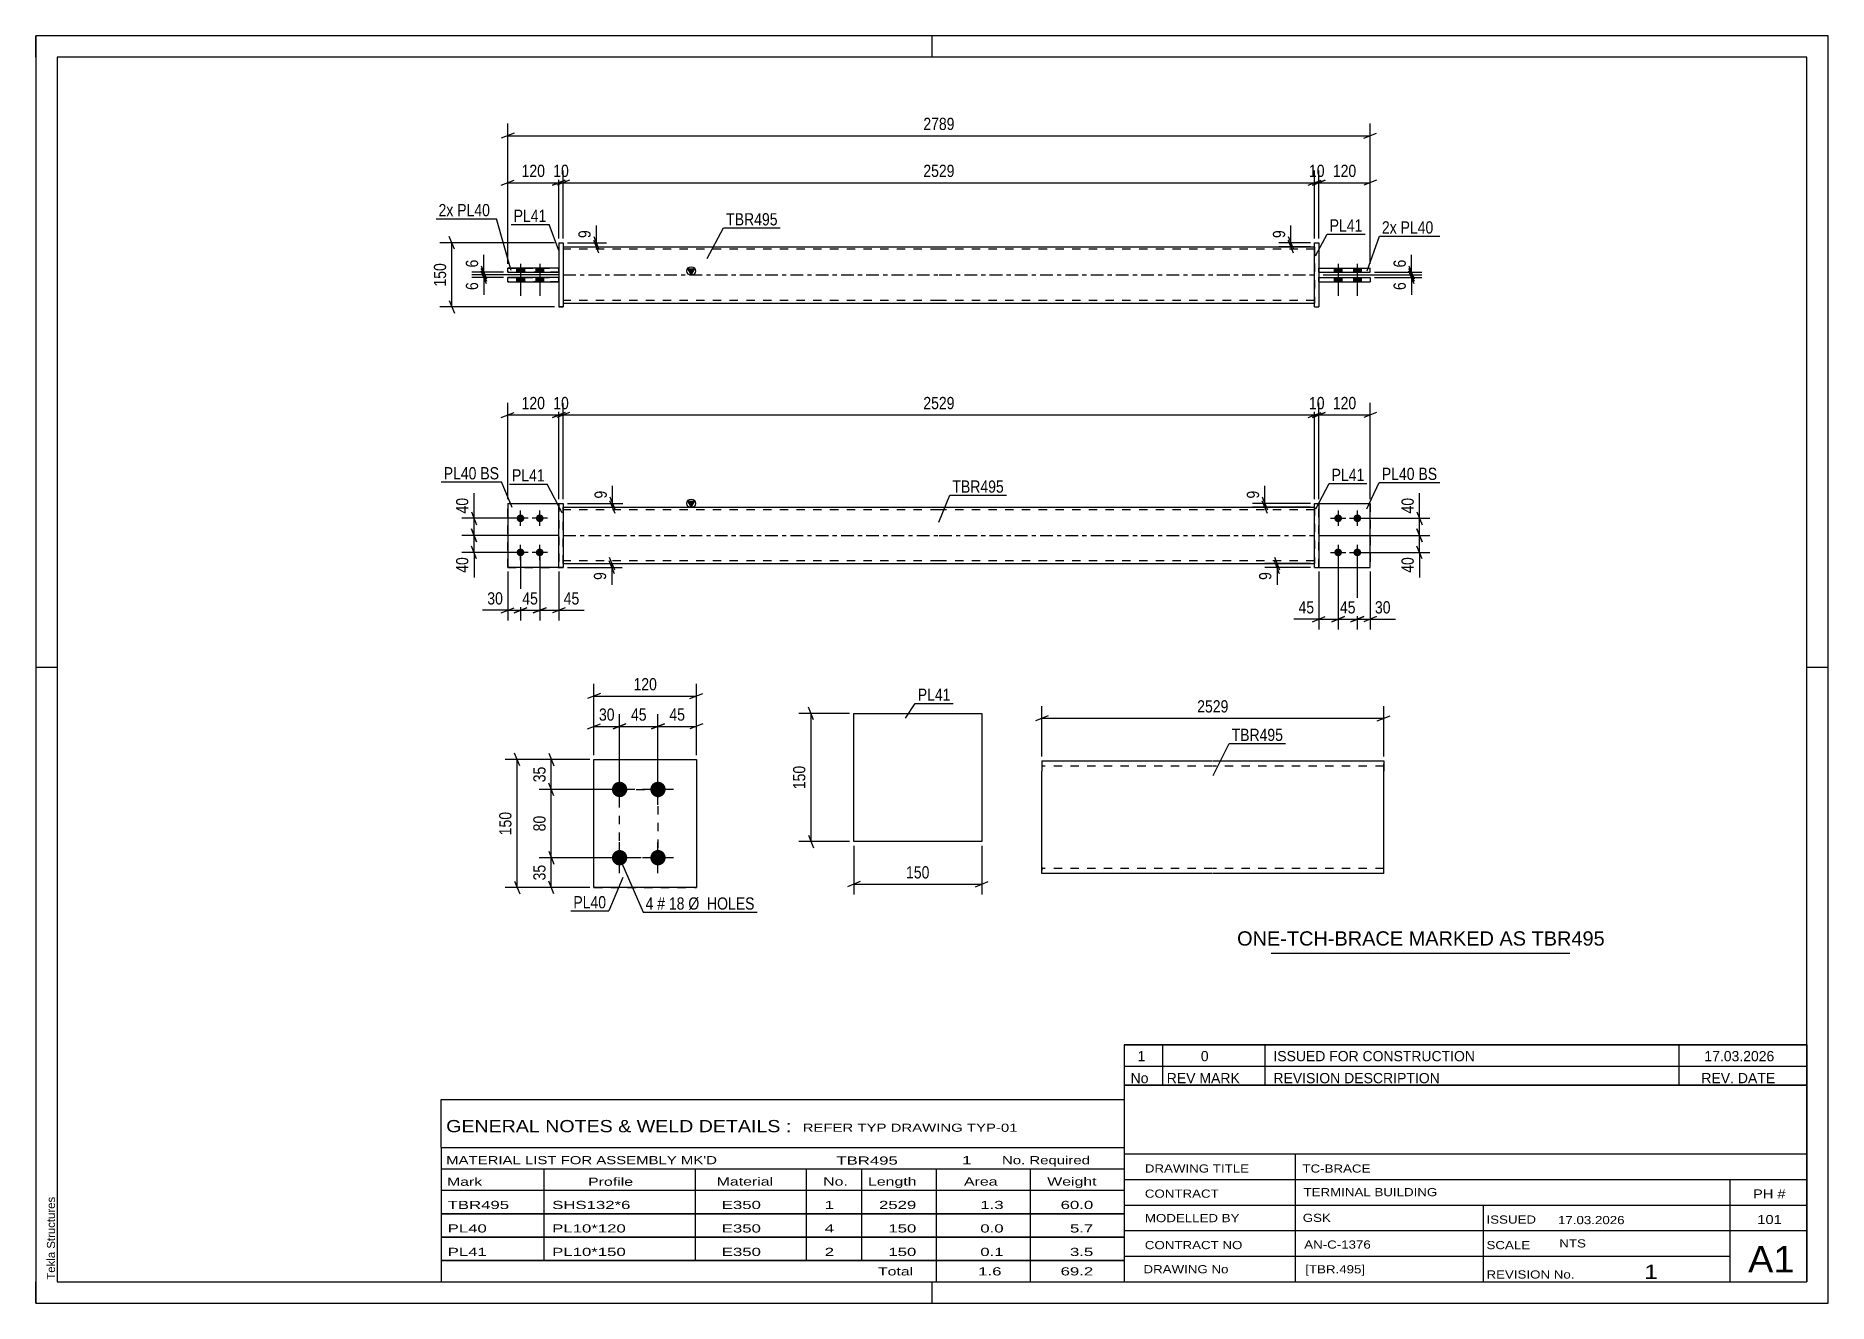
# Model space of a CAD drawing. Header units: millimetres. Extents: x 0 to 420, y 0 to 297.
import ezdxf

# ---------------------------------------------------------------- set-up
doc = ezdxf.new("R2010")
doc.units = ezdxf.units.MM
doc.linetypes.add('DXK_LINE_DOT2', pattern=[3.9198, 1.9599, -1.9599])
doc.linetypes.add('DXK_LINE_DOT3', pattern=[5.9187, 2.979, -0.9799, 0.9799, -0.9799])
doc.styles.add('Arial', font='arial.ttf', dxfattribs={"height": 0.2})
doc.styles.add('Arial Narrow', font='ARIALN.TTF', dxfattribs={"height": 0.2})

# ---------------------------------------------------------------- blocks, each defined once
blk = doc.blocks.new('Unknown-582685016-1127')
at = {"color": 5, "linetype": 'Continuous'}
for p, q in [((420, 297), (0, 297)), ((0, 297), (0, 0)), ((0, 292), (0, 297)), ((210, 292), (210, 297)), ((420, 0), (420, 297)), ((415, 292), (5, 292)), ((5, 292), (5, 5)), ((415, 5), (415, 292)), ((5, 149), (0, 149)), ((420, 149), (415, 149)), ((0, 0), (0, 5)), ((5, 5), (415, 5)), ((210, 0), (210, 5)), ((0, 0), (420, 0))]:
    blk.add_line(p, q, dxfattribs=at)
at = {"color": 174, "linetype": 'Continuous', "style": 'Arial'}
blk.add_text('Tekla Structures', height=1.9102, rotation=90, dxfattribs=at).set_placement((4.5, 5.5))
blk = doc.blocks.new('Part-582685016-1392 - 1364')
at = {"color": 2, "linetype": 'Continuous'}
for p, q in [((110.57, 187.44), (122.57, 187.44)), ((110.57, 187.44), (110.57, 172.44)), ((122.57, 172.44), (110.57, 172.44)), ((110.57, 172.44), (110.57, 172.44))]:
    blk.add_line(p, q, dxfattribs=at)
at = {"color": 7, "linetype": 'DXK_LINE_DOT2'}
for p, q in [((110.57, 187.44), (122.57, 187.44)), ((122.57, 187.44), (122.57, 187.44)), ((122.57, 187.44), (122.57, 172.44)), ((110.57, 172.44), (122.57, 172.44)), ((110.57, 172.44), (110.57, 172.44))]:
    blk.add_line(p, q, dxfattribs=at)
blk = doc.blocks.new('Bolt-582685016-1413 - 1364')
at = {"linetype": 'Continuous'}
for points in [[(305.17, 184.84), (305.36, 184.82), (305.54, 184.76), (305.7, 184.67), (305.84, 184.54), (305.95, 184.39), (306.03, 184.22), (306.07, 184.03), (306.07, 183.85), (306.03, 183.66), (305.95, 183.49), (305.84, 183.34), (305.7, 183.21), (305.54, 183.12), (305.36, 183.06), (305.17, 183.04), (304.99, 183.06), (304.81, 183.12), (304.64, 183.21), (304.5, 183.34), (304.39, 183.49), (304.32, 183.66), (304.28, 183.85), (304.28, 184.03), (304.32, 184.22), (304.39, 184.39), (304.5, 184.54), (304.64, 184.67), (304.81, 184.76), (304.99, 184.82)], [(309.67, 184.84), (309.86, 184.82), (310.04, 184.76), (310.2, 184.67), (310.34, 184.54), (310.45, 184.39), (310.53, 184.22), (310.57, 184.03), (310.57, 183.85), (310.53, 183.66), (310.45, 183.49), (310.34, 183.34), (310.2, 183.21), (310.04, 183.12), (309.86, 183.06), (309.67, 183.04), (309.49, 183.06), (309.31, 183.12), (309.14, 183.21), (309, 183.34), (308.89, 183.49), (308.82, 183.66), (308.78, 183.85), (308.78, 184.03), (308.82, 184.22), (308.89, 184.39), (309, 184.54), (309.14, 184.67), (309.31, 184.76), (309.49, 184.82)], [(305.17, 176.84), (305.36, 176.82), (305.54, 176.76), (305.7, 176.67), (305.84, 176.54), (305.95, 176.39), (306.03, 176.22), (306.07, 176.03), (306.07, 175.85), (306.03, 175.66), (305.95, 175.49), (305.84, 175.34), (305.7, 175.21), (305.54, 175.12), (305.36, 175.06), (305.17, 175.04), (304.99, 175.06), (304.81, 175.12), (304.64, 175.21), (304.5, 175.34), (304.39, 175.49), (304.32, 175.66), (304.28, 175.85), (304.28, 176.03), (304.32, 176.22), (304.39, 176.39), (304.5, 176.54), (304.64, 176.67), (304.81, 176.76), (304.99, 176.82)], [(309.67, 176.84), (309.86, 176.82), (310.04, 176.76), (310.2, 176.67), (310.34, 176.54), (310.45, 176.39), (310.53, 176.22), (310.57, 176.03), (310.57, 175.85), (310.53, 175.66), (310.45, 175.49), (310.34, 175.34), (310.2, 175.21), (310.04, 175.12), (309.86, 175.06), (309.67, 175.04), (309.49, 175.06), (309.31, 175.12), (309.14, 175.21), (309, 175.34), (308.89, 175.49), (308.82, 175.66), (308.78, 175.85), (308.78, 176.03), (308.82, 176.22), (308.89, 176.39), (309, 176.54), (309.14, 176.67), (309.31, 176.76), (309.49, 176.82)]]:
    blk.add_hatch(color=1, dxfattribs=at).paths.add_polyline_path(points)
at = {"color": 1, "linetype": 'Continuous'}
for p, q in [((305.17, 185.74), (305.17, 182.14)), ((309.67, 185.74), (309.67, 182.14)), ((303.37, 183.94), (306.97, 183.94)), ((307.87, 183.94), (311.47, 183.94)), ((305.17, 177.74), (305.17, 174.14)), ((309.67, 177.74), (309.67, 174.14)), ((303.37, 175.94), (306.97, 175.94)), ((307.87, 175.94), (311.47, 175.94))]:
    blk.add_line(p, q, dxfattribs=at)
blk = doc.blocks.new('Part-582685016-1397 - 1364')
at = {"color": 7, "linetype": 'DXK_LINE_DOT2'}
for p, q in [((110.57, 187.44), (122.57, 187.44)), ((110.57, 187.44), (122.57, 187.44)), ((110.57, 172.44), (110.57, 187.44)), ((122.57, 187.44), (122.57, 187.44)), ((122.57, 187.44), (122.57, 172.44)), ((110.57, 172.44), (122.57, 172.44)), ((122.57, 172.44), (110.57, 172.44)), ((110.57, 172.44), (110.57, 172.44))]:
    blk.add_line(p, q, dxfattribs=at)
blk = doc.blocks.new('Part-582685016-1412 - 1364')
at = {"color": 2, "linetype": 'Continuous'}
for p, q in [((122.57, 187.44), (123.57, 187.44)), ((122.57, 172.44), (122.57, 187.44)), ((123.57, 187.44), (123.57, 187.44)), ((123.57, 187.44), (123.57, 172.44)), ((122.57, 172.44), (123.57, 172.44))]:
    blk.add_line(p, q, dxfattribs=at)
at = {"color": 7, "linetype": 'DXK_LINE_DOT2'}
for p, q in [((122.57, 187.44), (123.57, 187.44)), ((123.57, 172.44), (122.57, 172.44)), ((122.57, 172.44), (122.57, 172.44)), ((123.57, 172.44), (123.57, 172.44))]:
    blk.add_line(p, q, dxfattribs=at)
blk = doc.blocks.new('Bolt-582685016-1414 - 1364')
at = {"linetype": 'Continuous'}
for points in [[(113.57, 183.04), (113.39, 183.06), (113.21, 183.12), (113.04, 183.21), (112.9, 183.34), (112.79, 183.49), (112.72, 183.66), (112.68, 183.85), (112.68, 184.03), (112.72, 184.22), (112.79, 184.39), (112.9, 184.54), (113.04, 184.67), (113.21, 184.76), (113.39, 184.82), (113.57, 184.84), (113.76, 184.82), (113.94, 184.76), (114.1, 184.67), (114.24, 184.54), (114.35, 184.39), (114.43, 184.22), (114.47, 184.03), (114.47, 183.85), (114.43, 183.66), (114.35, 183.49), (114.24, 183.34), (114.1, 183.21), (113.94, 183.12), (113.76, 183.06)], [(118.07, 183.04), (117.89, 183.06), (117.71, 183.12), (117.54, 183.21), (117.4, 183.34), (117.29, 183.49), (117.22, 183.66), (117.18, 183.85), (117.18, 184.03), (117.22, 184.22), (117.29, 184.39), (117.4, 184.54), (117.54, 184.67), (117.71, 184.76), (117.89, 184.82), (118.07, 184.84), (118.26, 184.82), (118.44, 184.76), (118.6, 184.67), (118.74, 184.54), (118.85, 184.39), (118.93, 184.22), (118.97, 184.03), (118.97, 183.85), (118.93, 183.66), (118.85, 183.49), (118.74, 183.34), (118.6, 183.21), (118.44, 183.12), (118.26, 183.06)], [(113.57, 175.04), (113.39, 175.06), (113.21, 175.12), (113.04, 175.21), (112.9, 175.34), (112.79, 175.49), (112.72, 175.66), (112.68, 175.85), (112.68, 176.03), (112.72, 176.22), (112.79, 176.39), (112.9, 176.54), (113.04, 176.67), (113.21, 176.76), (113.39, 176.82), (113.57, 176.84), (113.76, 176.82), (113.94, 176.76), (114.1, 176.67), (114.24, 176.54), (114.35, 176.39), (114.43, 176.22), (114.47, 176.03), (114.47, 175.85), (114.43, 175.66), (114.35, 175.49), (114.24, 175.34), (114.1, 175.21), (113.94, 175.12), (113.76, 175.06)], [(118.07, 175.04), (117.89, 175.06), (117.71, 175.12), (117.54, 175.21), (117.4, 175.34), (117.29, 175.49), (117.22, 175.66), (117.18, 175.85), (117.18, 176.03), (117.22, 176.22), (117.29, 176.39), (117.4, 176.54), (117.54, 176.67), (117.71, 176.76), (117.89, 176.82), (118.07, 176.84), (118.26, 176.82), (118.44, 176.76), (118.6, 176.67), (118.74, 176.54), (118.85, 176.39), (118.93, 176.22), (118.97, 176.03), (118.97, 175.85), (118.93, 175.66), (118.85, 175.49), (118.74, 175.34), (118.6, 175.21), (118.44, 175.12), (118.26, 175.06)]]:
    blk.add_hatch(color=1, dxfattribs=at).paths.add_polyline_path(points)
at = {"color": 1, "linetype": 'Continuous'}
for p, q in [((113.57, 182.14), (113.57, 185.74)), ((118.07, 182.14), (118.07, 185.74)), ((115.37, 183.94), (111.77, 183.94)), ((119.87, 183.94), (116.27, 183.94)), ((113.57, 174.14), (113.57, 177.74)), ((118.07, 174.14), (118.07, 177.74)), ((115.37, 175.94), (111.77, 175.94)), ((119.87, 175.94), (116.27, 175.94))]:
    blk.add_line(p, q, dxfattribs=at)
blk = doc.blocks.new('Part-582685016-1424 - 1364')
at = {"color": 2, "linetype": 'Continuous'}
for p, q in [((299.67, 187.44), (300.67, 187.44)), ((299.67, 172.44), (299.67, 187.44)), ((300.67, 187.44), (300.67, 172.44)), ((299.67, 172.44), (299.67, 172.44)), ((299.67, 172.44), (300.67, 172.44))]:
    blk.add_line(p, q, dxfattribs=at)
at = {"color": 7, "linetype": 'DXK_LINE_DOT2'}
for p, q in [((299.67, 187.44), (300.67, 187.44)), ((299.67, 172.44), (300.67, 172.44))]:
    blk.add_line(p, q, dxfattribs=at)
blk = doc.blocks.new('Part-582685016-1439 - 1364')
at = {"linetype": 'Continuous'}
blk.add_hatch(color=2, dxfattribs=at).paths.add_polyline_path([(153.57, 186.54), (152.77, 187.94), (154.37, 187.94)])
at = {"color": 2, "linetype": 'Continuous'}
for p, q in [((123.57, 186.54), (211.57, 186.54)), ((153.57, 186.54), (152.77, 187.94)), ((152.77, 187.94), (154.37, 187.94)), ((154.37, 187.94), (153.57, 186.54)), ((211.67, 186.54), (299.67, 186.54)), ((123.57, 173.34), (211.57, 173.34)), ((211.67, 173.34), (299.67, 173.34))]:
    blk.add_line(p, q, dxfattribs=at)
at = {"color": 7, "linetype": 'DXK_LINE_DOT2'}
for p, q in [((123.57, 173.34), (123.57, 186.54)), ((211.57, 185.94), (123.57, 185.94)), ((299.67, 185.94), (211.67, 185.94)), ((299.67, 186.54), (299.67, 173.34)), ((211.57, 173.94), (123.57, 173.94)), ((299.67, 173.94), (211.67, 173.94))]:
    blk.add_line(p, q, dxfattribs=at)
at = {"color": 7, "linetype": 'DXK_LINE_DOT3'}
for p, q in [((123.57, 179.94), (211.57, 179.94)), ((211.67, 179.94), (299.67, 179.94))]:
    blk.add_line(p, q, dxfattribs=at)
at = {"color": 2, "linetype": 'Continuous'}
blk.add_circle((153.57, 187.44), 1, dxfattribs=at)
blk = doc.blocks.new('Part-582685016-1444 - 1364')
at = {"color": 2, "linetype": 'Continuous'}
for p, q in [((300.67, 187.44), (312.67, 187.44)), ((312.67, 187.44), (312.67, 187.44)), ((312.67, 172.44), (312.67, 187.44)), ((300.67, 172.44), (312.67, 172.44))]:
    blk.add_line(p, q, dxfattribs=at)
at = {"color": 7, "linetype": 'DXK_LINE_DOT2'}
for p, q in [((300.67, 187.44), (312.67, 187.44)), ((300.67, 172.44), (300.67, 187.44)), ((300.67, 172.44), (300.67, 172.44)), ((300.67, 172.44), (312.67, 172.44))]:
    blk.add_line(p, q, dxfattribs=at)
blk = doc.blocks.new('Part-582685016-1449 - 1364')
at = {"color": 7, "linetype": 'DXK_LINE_DOT2'}
for p, q in [((300.67, 187.44), (312.67, 187.44)), ((300.67, 172.44), (300.67, 187.44)), ((300.67, 187.44), (312.67, 187.44)), ((312.67, 187.44), (312.67, 187.44)), ((312.67, 187.44), (312.67, 172.44)), ((300.67, 172.44), (300.67, 172.44)), ((300.67, 172.44), (312.67, 172.44)), ((300.67, 172.44), (312.67, 172.44))]:
    blk.add_line(p, q, dxfattribs=at)
blk = doc.blocks.new('Part-582685016-1771 - 1745')
at = {"color": 2, "linetype": 'Continuous'}
for p, q in [((122.57, 240.39), (110.57, 240.39)), ((110.57, 239.39), (110.57, 240.39)), ((122.57, 239.39), (122.57, 240.39)), ((110.57, 239.39), (122.57, 239.39)), ((110.57, 239.39), (110.57, 239.39))]:
    blk.add_line(p, q, dxfattribs=at)
at = {"color": 7, "linetype": 'DXK_LINE_DOT2'}
for p, q in [((110.57, 240.39), (122.57, 240.39)), ((122.57, 239.39), (110.57, 239.39))]:
    blk.add_line(p, q, dxfattribs=at)
blk = doc.blocks.new('Part-582685016-1751 - 1745')
at = {"linetype": 'Continuous'}
blk.add_hatch(color=2, dxfattribs=at).paths.add_polyline_path([(153.57, 240.99), (152.77, 242.39), (154.37, 242.39)])
at = {"color": 2, "linetype": 'Continuous'}
for p, q in [((123.57, 247.59), (211.57, 247.59)), ((211.67, 247.59), (299.67, 247.59)), ((153.57, 240.99), (152.77, 242.39)), ((152.77, 242.39), (154.37, 242.39)), ((154.37, 242.39), (153.57, 240.99)), ((123.57, 234.39), (211.57, 234.39)), ((211.67, 234.39), (299.67, 234.39))]:
    blk.add_line(p, q, dxfattribs=at)
at = {"color": 7, "linetype": 'DXK_LINE_DOT2'}
for p, q in [((123.57, 247.59), (123.57, 234.39)), ((211.57, 246.99), (123.57, 246.99)), ((299.67, 246.99), (211.67, 246.99)), ((299.67, 247.59), (299.67, 234.39)), ((211.57, 234.99), (123.57, 234.99)), ((299.67, 234.99), (211.67, 234.99))]:
    blk.add_line(p, q, dxfattribs=at)
at = {"color": 7, "linetype": 'DXK_LINE_DOT3'}
for p, q in [((123.57, 240.99), (211.57, 240.99)), ((211.67, 240.99), (299.67, 240.99))]:
    blk.add_line(p, q, dxfattribs=at)
at = {"color": 2, "linetype": 'Continuous'}
blk.add_circle((153.57, 241.89), 1, dxfattribs=at)
blk = doc.blocks.new('Part-582685016-1756 - 1745')
at = {"color": 2, "linetype": 'Continuous'}
for p, q in [((300.67, 240.39), (312.67, 240.39)), ((300.67, 239.39), (300.67, 240.39)), ((312.67, 240.39), (312.67, 239.39)), ((300.67, 239.39), (300.67, 239.39)), ((300.67, 239.39), (312.67, 239.39))]:
    blk.add_line(p, q, dxfattribs=at)
at = {"color": 7, "linetype": 'DXK_LINE_DOT2'}
for p, q in [((300.67, 240.39), (312.67, 240.39)), ((300.67, 239.39), (312.67, 239.39))]:
    blk.add_line(p, q, dxfattribs=at)
blk = doc.blocks.new('Part-582685016-1761 - 1745')
at = {"color": 2, "linetype": 'Continuous'}
for p, q in [((300.67, 242.59), (312.67, 242.59)), ((300.67, 241.59), (300.67, 242.59)), ((300.67, 241.59), (300.67, 241.59)), ((300.67, 241.59), (312.67, 241.59)), ((312.67, 241.59), (312.67, 242.59))]:
    blk.add_line(p, q, dxfattribs=at)
at = {"color": 7, "linetype": 'DXK_LINE_DOT2'}
for p, q in [((300.67, 242.59), (312.67, 242.59)), ((300.67, 241.59), (312.67, 241.59))]:
    blk.add_line(p, q, dxfattribs=at)
blk = doc.blocks.new('Part-582685016-1766 - 1745')
at = {"color": 2, "linetype": 'Continuous'}
for p, q in [((299.67, 248.49), (299.67, 248.49)), ((299.67, 233.49), (299.67, 248.49)), ((299.67, 248.49), (300.67, 248.49)), ((300.67, 248.49), (300.67, 248.49)), ((300.67, 248.49), (300.67, 233.49)), ((299.67, 233.49), (300.67, 233.49)), ((299.67, 233.49), (299.67, 233.49)), ((300.67, 233.49), (300.67, 233.49))]:
    blk.add_line(p, q, dxfattribs=at)
at = {"color": 7, "linetype": 'DXK_LINE_DOT2'}
for p, q in [((299.67, 248.49), (300.67, 248.49)), ((299.67, 233.49), (300.67, 233.49)), ((300.67, 233.49), (300.67, 233.49))]:
    blk.add_line(p, q, dxfattribs=at)
blk = doc.blocks.new('Part-582685016-1776 - 1745')
at = {"color": 2, "linetype": 'Continuous'}
for p, q in [((122.57, 242.59), (110.57, 242.59)), ((110.57, 241.59), (110.57, 242.59)), ((110.57, 241.59), (122.57, 241.59)), ((110.57, 241.59), (110.57, 241.59)), ((122.57, 241.59), (122.57, 242.59))]:
    blk.add_line(p, q, dxfattribs=at)
at = {"color": 7, "linetype": 'DXK_LINE_DOT2'}
for p, q in [((110.57, 242.59), (122.57, 242.59)), ((122.57, 241.59), (110.57, 241.59))]:
    blk.add_line(p, q, dxfattribs=at)
blk = doc.blocks.new('Part-582685016-1781 - 1745')
at = {"color": 2, "linetype": 'Continuous'}
for p, q in [((122.57, 248.49), (123.57, 248.49)), ((122.57, 248.49), (122.57, 233.49)), ((123.57, 248.49), (123.57, 248.49)), ((123.57, 248.49), (123.57, 233.49)), ((123.57, 233.49), (122.57, 233.49)), ((122.57, 233.49), (122.57, 233.49))]:
    blk.add_line(p, q, dxfattribs=at)
at = {"color": 7, "linetype": 'DXK_LINE_DOT2'}
for p, q in [((122.57, 248.49), (123.57, 248.49)), ((122.57, 233.49), (123.57, 233.49)), ((122.57, 233.49), (122.57, 233.49))]:
    blk.add_line(p, q, dxfattribs=at)
blk = doc.blocks.new('Bolt-582685016-1782 - 1745')
at = {"linetype": 'Continuous'}
for points in [[(306.07, 242.59), (304.27, 242.59), (304.27, 241.59), (306.07, 241.59)], [(306.07, 242.59), (304.27, 242.59), (304.27, 241.59), (306.07, 241.59)], [(306.07, 240.39), (304.27, 240.39), (304.27, 239.39), (306.07, 239.39)], [(306.07, 240.39), (304.27, 240.39), (304.27, 239.39), (306.07, 239.39)], [(310.57, 242.59), (308.77, 242.59), (308.77, 241.59), (310.57, 241.59)], [(310.57, 242.59), (308.77, 242.59), (308.77, 241.59), (310.57, 241.59)], [(310.57, 240.39), (308.77, 240.39), (308.77, 239.39), (310.57, 239.39)], [(310.57, 240.39), (308.77, 240.39), (308.77, 239.39), (310.57, 239.39)]]:
    blk.add_hatch(color=1, dxfattribs=at).paths.add_polyline_path(points)
at = {"color": 1, "linetype": 'Continuous'}
for p, q in [((304.27, 242.59), (304.27, 241.59)), ((304.27, 242.59), (304.27, 241.59)), ((304.27, 240.39), (304.27, 239.39)), ((304.27, 240.39), (304.27, 239.39)), ((305.17, 243.59), (305.17, 236.09)), ((305.17, 243.59), (305.17, 236.09)), ((306.07, 242.59), (306.07, 241.59)), ((306.07, 242.59), (306.07, 241.59)), ((306.07, 240.39), (306.07, 239.39)), ((306.07, 240.39), (306.07, 239.39)), ((308.77, 242.59), (308.77, 241.59)), ((308.77, 242.59), (308.77, 241.59)), ((308.77, 240.39), (308.77, 239.39)), ((308.77, 240.39), (308.77, 239.39)), ((309.67, 243.59), (309.67, 236.09)), ((309.67, 243.59), (309.67, 236.09)), ((310.57, 242.59), (310.57, 241.59)), ((310.57, 242.59), (310.57, 241.59)), ((310.57, 240.39), (310.57, 239.39)), ((310.57, 240.39), (310.57, 239.39))]:
    blk.add_line(p, q, dxfattribs=at)
blk = doc.blocks.new('Bolt-582685016-1783 - 1745')
at = {"linetype": 'Continuous'}
for points in [[(112.67, 241.59), (114.47, 241.59), (114.47, 242.59), (112.67, 242.59)], [(112.67, 241.59), (114.47, 241.59), (114.47, 242.59), (112.67, 242.59)], [(112.67, 239.39), (114.47, 239.39), (114.47, 240.39), (112.67, 240.39)], [(112.67, 239.39), (114.47, 239.39), (114.47, 240.39), (112.67, 240.39)], [(117.17, 241.59), (118.97, 241.59), (118.97, 242.59), (117.17, 242.59)], [(117.17, 241.59), (118.97, 241.59), (118.97, 242.59), (117.17, 242.59)], [(117.17, 239.39), (118.97, 239.39), (118.97, 240.39), (117.17, 240.39)], [(117.17, 239.39), (118.97, 239.39), (118.97, 240.39), (117.17, 240.39)]]:
    blk.add_hatch(color=1, dxfattribs=at).paths.add_polyline_path(points)
at = {"color": 1, "linetype": 'Continuous'}
for p, q in [((112.67, 242.59), (112.67, 241.59)), ((112.67, 242.59), (112.67, 241.59)), ((112.67, 240.39), (112.67, 239.39)), ((112.67, 240.39), (112.67, 239.39)), ((113.57, 243.59), (113.57, 236.09)), ((113.57, 243.59), (113.57, 236.09)), ((114.47, 242.59), (114.47, 241.59)), ((114.47, 242.59), (114.47, 241.59)), ((114.47, 240.39), (114.47, 239.39)), ((114.47, 240.39), (114.47, 239.39)), ((117.17, 242.59), (117.17, 241.59)), ((117.17, 242.59), (117.17, 241.59)), ((117.17, 240.39), (117.17, 239.39)), ((117.17, 240.39), (117.17, 239.39)), ((118.07, 243.59), (118.07, 236.09)), ((118.07, 243.59), (118.07, 236.09)), ((118.97, 242.59), (118.97, 241.59)), ((118.97, 242.59), (118.97, 241.59)), ((118.97, 240.39), (118.97, 239.39)), ((118.97, 240.39), (118.97, 239.39))]:
    blk.add_line(p, q, dxfattribs=at)
blk = doc.blocks.new('Bolt-582685016-2085 - 2022')
at = {"linetype": 'Continuous'}
for points in [[(136.79, 118.6), (136.42, 118.63), (136.06, 118.75), (135.73, 118.94), (135.45, 119.19), (135.23, 119.5), (135.08, 119.84), (135, 120.21), (135, 120.58), (135.08, 120.95), (135.23, 121.3), (135.45, 121.6), (135.73, 121.85), (136.06, 122.04), (136.42, 122.16), (136.79, 122.2), (137.16, 122.16), (137.52, 122.04), (137.85, 121.85), (138.13, 121.6), (138.35, 121.3), (138.5, 120.95), (138.58, 120.58), (138.58, 120.21), (138.5, 119.84), (138.35, 119.5), (138.13, 119.19), (137.85, 118.94), (137.52, 118.75), (137.16, 118.63)], [(145.79, 118.6), (145.42, 118.63), (145.06, 118.75), (144.73, 118.94), (144.45, 119.19), (144.23, 119.5), (144.08, 119.84), (144, 120.21), (144, 120.58), (144.08, 120.95), (144.23, 121.3), (144.45, 121.6), (144.73, 121.85), (145.06, 122.04), (145.42, 122.16), (145.79, 122.2), (146.16, 122.16), (146.52, 122.04), (146.85, 121.85), (147.13, 121.6), (147.35, 121.3), (147.5, 120.95), (147.58, 120.58), (147.58, 120.21), (147.5, 119.84), (147.35, 119.5), (147.13, 119.19), (146.85, 118.94), (146.52, 118.75), (146.16, 118.63)], [(136.79, 102.6), (136.42, 102.63), (136.06, 102.75), (135.73, 102.94), (135.45, 103.19), (135.23, 103.5), (135.08, 103.84), (135, 104.21), (135, 104.58), (135.08, 104.95), (135.23, 105.3), (135.45, 105.6), (135.73, 105.85), (136.06, 106.04), (136.42, 106.16), (136.79, 106.2), (137.16, 106.16), (137.52, 106.04), (137.85, 105.85), (138.13, 105.6), (138.35, 105.3), (138.5, 104.95), (138.58, 104.58), (138.58, 104.21), (138.5, 103.84), (138.35, 103.5), (138.13, 103.19), (137.85, 102.94), (137.52, 102.75), (137.16, 102.63)], [(145.79, 102.6), (145.42, 102.63), (145.06, 102.75), (144.73, 102.94), (144.45, 103.19), (144.23, 103.5), (144.08, 103.84), (144, 104.21), (144, 104.58), (144.08, 104.95), (144.23, 105.3), (144.45, 105.6), (144.73, 105.85), (145.06, 106.04), (145.42, 106.16), (145.79, 106.2), (146.16, 106.16), (146.52, 106.04), (146.85, 105.85), (147.13, 105.6), (147.35, 105.3), (147.5, 104.95), (147.58, 104.58), (147.58, 104.21), (147.5, 103.84), (147.35, 103.5), (147.13, 103.19), (146.85, 102.94), (146.52, 102.75), (146.16, 102.63)]]:
    blk.add_hatch(color=1, dxfattribs=at).paths.add_polyline_path(points)
at = {"color": 1, "linetype": 'Continuous'}
for p, q in [((136.79, 116.8), (136.79, 124)), ((145.79, 116.8), (145.79, 124)), ((140.39, 120.4), (133.19, 120.4)), ((149.39, 120.4), (142.19, 120.4)), ((136.79, 100.8), (136.79, 108)), ((145.79, 100.8), (145.79, 108)), ((140.39, 104.4), (133.19, 104.4)), ((149.39, 104.4), (142.19, 104.4))]:
    blk.add_line(p, q, dxfattribs=at)
blk = doc.blocks.new('Part-582685016-2090 - 2022')
at = {"color": 2, "linetype": 'Continuous'}
for p, q in [((130.79, 127.4), (154.79, 127.4)), ((130.79, 97.4), (130.79, 127.4)), ((154.79, 127.4), (154.79, 127.4)), ((154.79, 127.4), (154.79, 97.4)), ((154.79, 97.4), (130.79, 97.4)), ((130.79, 97.4), (130.79, 97.4))]:
    blk.add_line(p, q, dxfattribs=at)
at = {"color": 7, "linetype": 'DXK_LINE_DOT2'}
for p, q in [((130.79, 127.4), (154.79, 127.4)), ((130.79, 97.4), (154.79, 97.4)), ((130.79, 97.4), (130.79, 97.4))]:
    blk.add_line(p, q, dxfattribs=at)
blk = doc.blocks.new('Part-582685016-2237 - 2231')
at = {"color": 2, "linetype": 'Continuous'}
for p, q in [((191.66, 138.19), (221.66, 138.19)), ((191.66, 108.19), (191.66, 138.19)), ((221.66, 138.19), (221.66, 108.19)), ((221.66, 108.19), (191.66, 108.19))]:
    blk.add_line(p, q, dxfattribs=at)
blk = doc.blocks.new('Part-582685016-2260 - 2254')
at = {"color": 2, "linetype": 'Continuous'}
for p, q in [((235.75, 127.08), (235.75, 124.68)), ((235.75, 127.08), (275.75, 127.08)), ((275.85, 127.08), (315.85, 127.08)), ((315.85, 127.08), (315.85, 126.9)), ((315.85, 126.9), (315.85, 124.68)), ((235.75, 102.16), (235.75, 124.68)), ((315.85, 100.68), (315.85, 124.68)), ((235.75, 100.86), (235.75, 102.16)), ((235.75, 100.68), (235.75, 100.86)), ((275.75, 100.68), (235.75, 100.68)), ((315.85, 100.68), (275.85, 100.68))]:
    blk.add_line(p, q, dxfattribs=at)
at = {"color": 7, "linetype": 'DXK_LINE_DOT2'}
for p, q in [((315.85, 124.68), (315.85, 126.38)), ((275.75, 125.88), (235.75, 125.88)), ((315.85, 125.88), (275.85, 125.88)), ((235.75, 102.16), (235.75, 101.38)), ((235.75, 101.88), (235.75, 101.97)), ((275.75, 101.88), (235.75, 101.88)), ((315.85, 101.88), (275.85, 101.88)), ((315.85, 101.88), (315.85, 101.97))]:
    blk.add_line(p, q, dxfattribs=at)
blk = doc.blocks.new('Rectangle-582685016-2216 - 2022')
at = {"color": 1, "linetype": 'DXK_LINE_DOT2'}
blk.add_lwpolyline([(136.79, 120.4), (145.79, 120.4), (145.79, 104.4), (136.79, 104.4), (136.79, 120.4)], close=True, dxfattribs=at)
blk = doc.blocks.new('StraightDimension-582685016-1681 - 1364')
at = {"color": 7, "linetype": 'Continuous'}
for p, q in [((323.63, 181.44), (324.83, 178.44)), ((300.67, 179.94), (326.63, 179.94)), ((324.83, 174.44), (323.63, 177.44)), ((324.23, 175.94), (324.23, 179.94)), ((310.67, 175.94), (326.63, 175.94))]:
    blk.add_line(p, q, dxfattribs=at)
at = {"color": 0}
blk.add_wipeout([(323.48, 175.41), (319.28, 175.41), (319.28, 170.56), (323.48, 170.56)], dxfattribs=at)
at = {"color": 7, "linetype": 'Continuous'}
blk.add_line((324.23, 175.94), (324.23, 170.03), dxfattribs=at)
blk.add_line((324.23, 175.94), (324.23, 170.03), dxfattribs=at)
at = {"color": 3, "style": 'Arial Narrow'}
blk.add_text('40', height=2.863, rotation=90.0002, dxfattribs=at).set_placement((322.88, 171.16))
blk = doc.blocks.new('StraightDimension-582685016-1601 - 1364')
at = {"color": 7, "linetype": 'Continuous'}
for p, q in [((102.09, 185.44), (103.29, 182.44)), ((112.57, 183.94), (99.84, 183.94)), ((103.29, 178.44), (102.09, 181.44)), ((102.69, 179.94), (102.69, 183.94)), ((122.57, 179.94), (99.84, 179.94))]:
    blk.add_line(p, q, dxfattribs=at)
at = {"color": 0}
blk.add_wipeout([(101.94, 189.32), (97.74, 189.32), (97.74, 184.46), (101.94, 184.46)], dxfattribs=at)
at = {"color": 7, "linetype": 'Continuous'}
blk.add_line((102.69, 183.94), (102.69, 189.85), dxfattribs=at)
blk.add_line((102.69, 183.94), (102.69, 189.85), dxfattribs=at)
at = {"color": 3, "style": 'Arial Narrow'}
blk.add_text('40', height=2.863, rotation=90.0002, dxfattribs=at).set_placement((101.34, 185.06))
blk = doc.blocks.new('StraightDimension-582685016-1572 - 1364')
at = {"color": 7, "linetype": 'Continuous'}
for p, q in [((113.57, 174.94), (113.57, 159.98)), ((110.57, 171.44), (110.57, 159.98)), ((109.07, 161.78), (112.07, 162.98)), ((110.57, 162.38), (113.57, 162.38)), ((115.07, 162.98), (112.07, 161.78))]:
    blk.add_line(p, q, dxfattribs=at)
at = {"color": 0}
blk.add_wipeout([(110.05, 163.13), (110.05, 167.33), (105.19, 167.33), (105.19, 163.13)], dxfattribs=at)
at = {"color": 7, "linetype": 'Continuous'}
blk.add_line((110.57, 162.38), (104.67, 162.38), dxfattribs=at)
blk.add_line((110.57, 162.38), (104.67, 162.38), dxfattribs=at)
at = {"color": 3, "style": 'Arial Narrow'}
blk.add_text('30', height=2.863, dxfattribs=at).set_placement((105.79, 163.73))
blk = doc.blocks.new('StraightDimension-582685016-1565 - 1364')
at = {"color": 7, "linetype": 'Continuous'}
for p, q in [((113.57, 174.94), (113.57, 159.98)), ((118.07, 174.94), (118.07, 159.98)), ((112.07, 161.78), (115.07, 162.98)), ((113.57, 162.38), (118.07, 162.38)), ((119.57, 162.98), (116.57, 161.78))]:
    blk.add_line(p, q, dxfattribs=at)
at = {"color": 0}
blk.add_wipeout([(118.25, 163.13), (118.25, 167.33), (113.39, 167.33), (113.39, 163.13)], dxfattribs=at)
at = {"color": 3, "style": 'Arial Narrow'}
blk.add_text('45', height=2.863, dxfattribs=at).set_placement((113.99, 163.73))
blk = doc.blocks.new('StraightDimension-582685016-1583 - 1364')
at = {"color": 7, "linetype": 'Continuous'}
for p, q in [((124.57, 173.34), (137.38, 173.34)), ((124.57, 172.44), (137.38, 172.44)), ((134.38, 174.84), (135.58, 171.84)), ((135.58, 170.94), (134.38, 173.94)), ((134.98, 172.44), (134.98, 173.34))]:
    blk.add_line(p, q, dxfattribs=at)
at = {"color": 0}
blk.add_wipeout([(134.23, 171.91), (130.03, 171.91), (130.03, 168.89), (134.23, 168.89)], dxfattribs=at)
at = {"color": 7, "linetype": 'Continuous'}
blk.add_line((134.98, 172.44), (134.98, 168.36), dxfattribs=at)
blk.add_line((134.98, 172.44), (134.98, 168.36), dxfattribs=at)
at = {"color": 3, "style": 'Arial Narrow'}
blk.add_text('9', height=2.86, rotation=90.0002, dxfattribs=at).set_placement((133.63, 169.49))
blk = doc.blocks.new('StraightDimension-582685016-1458 - 1364')
at = {"color": 7, "linetype": 'Continuous'}
for p, q in [((110.57, 188.44), (110.57, 211.01)), ((122.57, 188.44), (122.57, 211.01)), ((109.07, 207.56), (112.07, 208.76)), ((110.57, 208.16), (122.57, 208.16)), ((124.07, 208.76), (121.07, 207.56))]:
    blk.add_line(p, q, dxfattribs=at)
at = {"color": 0}
blk.add_wipeout([(119.92, 208.91), (119.92, 213.11), (113.23, 213.11), (113.23, 208.91)], dxfattribs=at)
at = {"color": 3, "style": 'Arial Narrow'}
blk.add_text('120', height=2.863, dxfattribs=at).set_placement((113.83, 209.51))
blk = doc.blocks.new('StraightDimension-582685016-1485 - 1364')
at = {"color": 7, "linetype": 'Continuous'}
for p, q in [((122.57, 188.44), (122.57, 211.01)), ((123.57, 188.44), (123.57, 211.01)), ((121.07, 207.56), (124.07, 208.76)), ((125.07, 208.76), (122.07, 207.56)), ((122.57, 208.16), (123.57, 208.16))]:
    blk.add_line(p, q, dxfattribs=at)
at = {"color": 0}
blk.add_wipeout([(125.5, 208.91), (125.5, 213.11), (120.64, 213.11), (120.64, 208.91)], dxfattribs=at)
at = {"color": 3, "style": 'Arial Narrow'}
blk.add_text('10', height=2.863, dxfattribs=at).set_placement((121.24, 209.51))
blk = doc.blocks.new('StraightDimension-582685016-1502 - 1364')
at = {"color": 7, "linetype": 'Continuous'}
for p, q in [((123.57, 188.44), (123.57, 211.01)), ((299.67, 188.44), (299.67, 211.01)), ((125.07, 208.76), (122.07, 207.56)), ((123.57, 208.16), (299.67, 208.16)), ((298.17, 207.56), (301.17, 208.76))]:
    blk.add_line(p, q, dxfattribs=at)
at = {"color": 0}
blk.add_wipeout([(215.88, 208.91), (215.88, 213.11), (207.37, 213.11), (207.37, 208.91)], dxfattribs=at)
at = {"color": 3, "style": 'Arial Narrow'}
blk.add_text('2529', height=2.863, dxfattribs=at).set_placement((207.97, 209.51))
blk = doc.blocks.new('StraightDimension-582685016-1511 - 1364')
at = {"color": 7, "linetype": 'Continuous'}
for p, q in [((299.67, 188.44), (299.67, 211.01)), ((300.67, 188.44), (300.67, 211.01)), ((298.17, 207.56), (301.17, 208.76)), ((302.17, 208.76), (299.17, 207.56)), ((299.67, 208.16), (300.67, 208.16))]:
    blk.add_line(p, q, dxfattribs=at)
at = {"color": 0}
blk.add_wipeout([(302.6, 208.91), (302.6, 213.11), (297.74, 213.11), (297.74, 208.91)], dxfattribs=at)
at = {"color": 3, "style": 'Arial Narrow'}
blk.add_text('10', height=2.863, dxfattribs=at).set_placement((298.34, 209.51))
blk = doc.blocks.new('StraightDimension-582685016-1529 - 1364')
at = {"color": 7, "linetype": 'Continuous'}
for p, q in [((300.67, 188.44), (300.67, 211.01)), ((312.67, 188.44), (312.67, 211.01)), ((299.17, 207.56), (302.17, 208.76)), ((300.67, 208.16), (312.67, 208.16)), ((314.17, 208.76), (311.17, 207.56))]:
    blk.add_line(p, q, dxfattribs=at)
at = {"color": 0}
blk.add_wipeout([(310.02, 208.91), (310.02, 213.11), (303.33, 213.11), (303.33, 208.91)], dxfattribs=at)
at = {"color": 3, "style": 'Arial Narrow'}
blk.add_text('120', height=2.863, dxfattribs=at).set_placement((303.93, 209.51))
blk = doc.blocks.new('StraightDimension-582685016-1552 - 1364')
at = {"color": 7, "linetype": 'Continuous'}
for p, q in [((118.07, 174.94), (118.07, 159.98)), ((122.57, 171.44), (122.57, 159.98)), ((116.57, 161.78), (119.57, 162.98)), ((118.07, 162.38), (122.57, 162.38)), ((124.07, 162.98), (121.07, 161.78))]:
    blk.add_line(p, q, dxfattribs=at)
at = {"color": 0}
blk.add_wipeout([(127.95, 163.13), (127.95, 167.33), (123.1, 167.33), (123.1, 163.13)], dxfattribs=at)
at = {"color": 7, "linetype": 'Continuous'}
blk.add_line((122.57, 162.38), (128.48, 162.38), dxfattribs=at)
blk.add_line((122.57, 162.38), (128.48, 162.38), dxfattribs=at)
at = {"color": 3, "style": 'Arial Narrow'}
blk.add_text('45', height=2.863, dxfattribs=at).set_placement((123.7, 163.73))
blk = doc.blocks.new('StraightDimension-582685016-1592 - 1364')
at = {"color": 7, "linetype": 'Continuous'}
for p, q in [((124.57, 187.44), (137.53, 187.44)), ((124.57, 186.54), (137.53, 186.54)), ((134.53, 188.94), (135.73, 185.94)), ((135.73, 185.04), (134.53, 188.04)), ((135.13, 186.54), (135.13, 187.44))]:
    blk.add_line(p, q, dxfattribs=at)
at = {"color": 0}
blk.add_wipeout([(134.38, 190.99), (130.18, 190.99), (130.18, 187.96), (134.38, 187.96)], dxfattribs=at)
at = {"color": 7, "linetype": 'Continuous'}
blk.add_line((135.13, 187.44), (135.13, 191.52), dxfattribs=at)
blk.add_line((135.13, 187.44), (135.13, 191.52), dxfattribs=at)
at = {"color": 3, "style": 'Arial Narrow'}
blk.add_text('9', height=2.86, rotation=90.0002, dxfattribs=at).set_placement((133.78, 188.56))
blk = doc.blocks.new('StraightDimension-582685016-1618 - 1364')
at = {"color": 7, "linetype": 'Continuous'}
for p, q in [((102.09, 181.44), (103.29, 178.44)), ((122.57, 179.94), (99.84, 179.94)), ((103.29, 174.44), (102.09, 177.44)), ((102.69, 175.94), (102.69, 179.94)), ((112.57, 175.94), (99.84, 175.94))]:
    blk.add_line(p, q, dxfattribs=at)
at = {"color": 0}
blk.add_wipeout([(101.94, 175.41), (97.74, 175.41), (97.74, 170.56), (101.94, 170.56)], dxfattribs=at)
at = {"color": 7, "linetype": 'Continuous'}
blk.add_line((102.69, 175.94), (102.69, 170.03), dxfattribs=at)
blk.add_line((102.69, 175.94), (102.69, 170.03), dxfattribs=at)
at = {"color": 3, "style": 'Arial Narrow'}
blk.add_text('40', height=2.863, rotation=90.0002, dxfattribs=at).set_placement((101.34, 171.16))
blk = doc.blocks.new('StraightDimension-582685016-1632 - 1364')
at = {"color": 7, "linetype": 'Continuous'}
for p, q in [((298.67, 173.34), (288.02, 173.34)), ((298.67, 172.44), (288.02, 172.44)), ((290.27, 174.84), (291.47, 171.84)), ((291.47, 170.94), (290.27, 173.94)), ((290.87, 172.44), (290.87, 173.34))]:
    blk.add_line(p, q, dxfattribs=at)
at = {"color": 0}
blk.add_wipeout([(290.12, 171.91), (285.92, 171.91), (285.92, 168.89), (290.12, 168.89)], dxfattribs=at)
at = {"color": 7, "linetype": 'Continuous'}
blk.add_line((290.87, 172.44), (290.87, 168.36), dxfattribs=at)
blk.add_line((290.87, 172.44), (290.87, 168.36), dxfattribs=at)
at = {"color": 3, "style": 'Arial Narrow'}
blk.add_text('9', height=2.86, rotation=90.0002, dxfattribs=at).set_placement((289.52, 169.49))
blk = doc.blocks.new('StraightDimension-582685016-1641 - 1364')
at = {"color": 7, "linetype": 'Continuous'}
for p, q in [((309.67, 174.94), (309.67, 157.89)), ((312.67, 171.44), (312.67, 157.89)), ((308.17, 159.69), (311.17, 160.89)), ((309.67, 160.29), (312.67, 160.29)), ((314.17, 160.89), (311.17, 159.69))]:
    blk.add_line(p, q, dxfattribs=at)
at = {"color": 0}
blk.add_wipeout([(318.05, 161.04), (318.05, 165.24), (313.2, 165.24), (313.2, 161.04)], dxfattribs=at)
at = {"color": 7, "linetype": 'Continuous'}
blk.add_line((312.67, 160.29), (318.58, 160.29), dxfattribs=at)
blk.add_line((312.67, 160.29), (318.58, 160.29), dxfattribs=at)
at = {"color": 3, "style": 'Arial Narrow'}
blk.add_text('30', height=2.863, dxfattribs=at).set_placement((313.8, 161.64))
blk = doc.blocks.new('StraightDimension-582685016-1654 - 1364')
at = {"color": 7, "linetype": 'Continuous'}
for p, q in [((305.17, 174.94), (305.17, 157.89)), ((309.67, 174.94), (309.67, 157.89)), ((303.67, 159.69), (306.67, 160.89)), ((305.17, 160.29), (309.67, 160.29)), ((311.17, 160.89), (308.17, 159.69))]:
    blk.add_line(p, q, dxfattribs=at)
at = {"color": 0}
blk.add_wipeout([(309.85, 161.04), (309.85, 165.24), (304.99, 165.24), (304.99, 161.04)], dxfattribs=at)
at = {"color": 3, "style": 'Arial Narrow'}
blk.add_text('45', height=2.863, dxfattribs=at).set_placement((305.59, 161.64))
blk = doc.blocks.new('StraightDimension-582685016-1664 - 1364')
at = {"color": 7, "linetype": 'Continuous'}
for p, q in [((305.17, 174.94), (305.17, 157.89)), ((300.67, 171.44), (300.67, 157.89)), ((299.17, 159.69), (302.17, 160.89)), ((300.67, 160.29), (305.17, 160.29)), ((306.67, 160.89), (303.67, 159.69))]:
    blk.add_line(p, q, dxfattribs=at)
at = {"color": 0}
blk.add_wipeout([(300.15, 161.04), (300.15, 165.24), (295.29, 165.24), (295.29, 161.04)], dxfattribs=at)
at = {"color": 7, "linetype": 'Continuous'}
blk.add_line((300.67, 160.29), (294.77, 160.29), dxfattribs=at)
blk.add_line((300.67, 160.29), (294.77, 160.29), dxfattribs=at)
at = {"color": 3, "style": 'Arial Narrow'}
blk.add_text('45', height=2.863, dxfattribs=at).set_placement((295.89, 161.64))
blk = doc.blocks.new('StraightDimension-582685016-1694 - 1364')
at = {"color": 7, "linetype": 'Continuous'}
for p, q in [((323.63, 185.44), (324.83, 182.44)), ((310.67, 183.94), (326.63, 183.94)), ((324.83, 178.44), (323.63, 181.44)), ((324.23, 179.94), (324.23, 183.94)), ((300.67, 179.94), (326.63, 179.94))]:
    blk.add_line(p, q, dxfattribs=at)
at = {"color": 0}
blk.add_wipeout([(323.48, 189.32), (319.28, 189.32), (319.28, 184.46), (323.48, 184.46)], dxfattribs=at)
at = {"color": 7, "linetype": 'Continuous'}
blk.add_line((324.23, 183.94), (324.23, 189.85), dxfattribs=at)
blk.add_line((324.23, 183.94), (324.23, 189.85), dxfattribs=at)
at = {"color": 3, "style": 'Arial Narrow'}
blk.add_text('40', height=2.863, rotation=90.0002, dxfattribs=at).set_placement((322.88, 185.06))
blk = doc.blocks.new('StraightDimension-582685016-1708 - 1364')
at = {"color": 7, "linetype": 'Continuous'}
for p, q in [((298.67, 187.44), (285.14, 187.44)), ((298.67, 186.54), (285.14, 186.54)), ((287.39, 188.94), (288.59, 185.94)), ((288.59, 185.04), (287.39, 188.04)), ((287.99, 186.54), (287.99, 187.44))]:
    blk.add_line(p, q, dxfattribs=at)
at = {"color": 0}
blk.add_wipeout([(287.24, 190.99), (283.04, 190.99), (283.04, 187.96), (287.24, 187.96)], dxfattribs=at)
at = {"color": 7, "linetype": 'Continuous'}
blk.add_line((287.99, 187.44), (287.99, 191.52), dxfattribs=at)
blk.add_line((287.99, 187.44), (287.99, 191.52), dxfattribs=at)
at = {"color": 3, "style": 'Arial Narrow'}
blk.add_text('9', height=2.86, rotation=90.0002, dxfattribs=at).set_placement((286.64, 188.56))
blk = doc.blocks.new('StraightDimension-582685016-1833 - 1745')
at = {"color": 7, "linetype": 'Continuous'}
for p, q in [((122.57, 240.99), (102.13, 240.99)), ((109.57, 240.39), (102.13, 240.39)), ((104.38, 242.49), (105.58, 239.49)), ((105.58, 238.89), (104.38, 241.89)), ((104.98, 240.39), (104.98, 240.99))]:
    blk.add_line(p, q, dxfattribs=at)
at = {"color": 0}
blk.add_wipeout([(104.23, 239.86), (100.03, 239.86), (100.03, 236.83), (104.23, 236.83)], dxfattribs=at)
at = {"color": 7, "linetype": 'Continuous'}
blk.add_line((104.98, 240.39), (104.98, 236.31), dxfattribs=at)
blk.add_line((104.98, 240.39), (104.98, 236.31), dxfattribs=at)
at = {"color": 3, "style": 'Arial Narrow'}
blk.add_text('6', height=2.86, rotation=90.0002, dxfattribs=at).set_placement((103.63, 237.43))
blk = doc.blocks.new('StraightDimension-582685016-1882 - 1745')
at = {"color": 7, "linetype": 'Continuous'}
for p, q in [((110.57, 243.59), (110.57, 265.43)), ((122.57, 249.49), (122.57, 265.43)), ((109.07, 261.98), (112.07, 263.18)), ((110.57, 262.58), (122.57, 262.58)), ((124.07, 263.18), (121.07, 261.98))]:
    blk.add_line(p, q, dxfattribs=at)
at = {"color": 0}
blk.add_wipeout([(119.92, 263.33), (119.92, 267.53), (113.23, 267.53), (113.23, 263.33)], dxfattribs=at)
at = {"color": 3, "style": 'Arial Narrow'}
blk.add_text('120', height=2.863, dxfattribs=at).set_placement((113.83, 263.93))
blk = doc.blocks.new('StraightDimension-582685016-1902 - 1745')
at = {"color": 7, "linetype": 'Continuous'}
for p, q in [((299.67, 249.49), (299.67, 265.43)), ((300.67, 249.49), (300.67, 265.43)), ((298.17, 261.98), (301.17, 263.18)), ((302.17, 263.18), (299.17, 261.98)), ((299.67, 262.58), (300.67, 262.58))]:
    blk.add_line(p, q, dxfattribs=at)
at = {"color": 0}
blk.add_wipeout([(302.6, 263.33), (302.6, 267.53), (297.74, 267.53), (297.74, 263.33)], dxfattribs=at)
at = {"color": 3, "style": 'Arial Narrow'}
blk.add_text('10', height=2.863, dxfattribs=at).set_placement((298.34, 263.93))
blk = doc.blocks.new('StraightDimension-582685016-1787 - 1745')
at = {"color": 7, "linetype": 'Continuous'}
for p, q in [((298.67, 248.49), (291.24, 248.49)), ((293.49, 249.99), (294.69, 246.99)), ((294.69, 246.09), (293.49, 249.09)), ((294.09, 247.59), (294.09, 248.49)), ((298.67, 247.59), (291.24, 247.59))]:
    blk.add_line(p, q, dxfattribs=at)
at = {"color": 0}
blk.add_wipeout([(293.34, 252.04), (289.14, 252.04), (289.14, 249.01), (293.34, 249.01)], dxfattribs=at)
at = {"color": 7, "linetype": 'Continuous'}
blk.add_line((294.09, 248.49), (294.09, 252.56), dxfattribs=at)
blk.add_line((294.09, 248.49), (294.09, 252.56), dxfattribs=at)
at = {"color": 3, "style": 'Arial Narrow'}
blk.add_text('9', height=2.86, rotation=90.0002, dxfattribs=at).set_placement((292.74, 249.61))
blk = doc.blocks.new('StraightDimension-582685016-1798 - 1745')
at = {"color": 7, "linetype": 'Continuous'}
for p, q in [((301.67, 240.99), (324.77, 240.99)), ((313.67, 240.39), (324.77, 240.39)), ((321.77, 242.49), (322.97, 239.49)), ((322.97, 238.89), (321.77, 241.89)), ((322.37, 240.39), (322.37, 240.99))]:
    blk.add_line(p, q, dxfattribs=at)
at = {"color": 0}
blk.add_wipeout([(321.62, 239.86), (317.42, 239.86), (317.42, 236.83), (321.62, 236.83)], dxfattribs=at)
at = {"color": 7, "linetype": 'Continuous'}
blk.add_line((322.37, 240.39), (322.37, 236.31), dxfattribs=at)
blk.add_line((322.37, 240.39), (322.37, 236.31), dxfattribs=at)
at = {"color": 3, "style": 'Arial Narrow'}
blk.add_text('6', height=2.86, rotation=90.0002, dxfattribs=at).set_placement((321.02, 237.43))
blk = doc.blocks.new('StraightDimension-582685016-1807 - 1745')
at = {"color": 7, "linetype": 'Continuous'}
for p, q in [((301.67, 240.99), (324.77, 240.99)), ((313.67, 241.59), (324.77, 241.59)), ((321.77, 243.09), (322.97, 240.09)), ((322.97, 239.49), (321.77, 242.49)), ((322.37, 240.99), (322.37, 241.59))]:
    blk.add_line(p, q, dxfattribs=at)
at = {"color": 0}
blk.add_wipeout([(321.62, 245.14), (317.42, 245.14), (317.42, 242.11), (321.62, 242.11)], dxfattribs=at)
at = {"color": 7, "linetype": 'Continuous'}
blk.add_line((322.37, 241.59), (322.37, 245.66), dxfattribs=at)
blk.add_line((322.37, 241.59), (322.37, 245.66), dxfattribs=at)
at = {"color": 3, "style": 'Arial Narrow'}
blk.add_text('6', height=2.86, rotation=90.0002, dxfattribs=at).set_placement((321.02, 242.71))
blk = doc.blocks.new('StraightDimension-582685016-1817 - 1745')
at = {"color": 7, "linetype": 'Continuous'}
for p, q in [((109.57, 241.59), (102.13, 241.59)), ((122.57, 240.99), (102.13, 240.99)), ((104.38, 243.09), (105.58, 240.09)), ((105.58, 239.49), (104.38, 242.49)), ((104.98, 240.99), (104.98, 241.59))]:
    blk.add_line(p, q, dxfattribs=at)
at = {"color": 0}
blk.add_wipeout([(104.23, 245.14), (100.03, 245.14), (100.03, 242.11), (104.23, 242.11)], dxfattribs=at)
at = {"color": 7, "linetype": 'Continuous'}
blk.add_line((104.98, 241.59), (104.98, 245.66), dxfattribs=at)
blk.add_line((104.98, 241.59), (104.98, 245.66), dxfattribs=at)
at = {"color": 3, "style": 'Arial Narrow'}
blk.add_text('6', height=2.86, rotation=90.0002, dxfattribs=at).set_placement((103.63, 242.71))
blk = doc.blocks.new('StraightDimension-582685016-1850 - 1745')
at = {"color": 7, "linetype": 'Continuous'}
for p, q in [((124.57, 248.49), (133.75, 248.49)), ((130.75, 249.99), (131.95, 246.99)), ((131.95, 246.09), (130.75, 249.09)), ((131.35, 247.59), (131.35, 248.49)), ((124.57, 247.59), (133.75, 247.59))]:
    blk.add_line(p, q, dxfattribs=at)
at = {"color": 0}
blk.add_wipeout([(130.6, 252.04), (126.4, 252.04), (126.4, 249.01), (130.6, 249.01)], dxfattribs=at)
at = {"color": 7, "linetype": 'Continuous'}
blk.add_line((131.35, 248.49), (131.35, 252.56), dxfattribs=at)
blk.add_line((131.35, 248.49), (131.35, 252.56), dxfattribs=at)
at = {"color": 3, "style": 'Arial Narrow'}
blk.add_text('9', height=2.86, rotation=90.0002, dxfattribs=at).set_placement((130, 249.61))
blk = doc.blocks.new('StraightDimension-582685016-1861 - 1745')
at = {"color": 7, "linetype": 'Continuous'}
for p, q in [((121.57, 248.49), (94.63, 248.49)), ((98.08, 246.99), (96.88, 249.99)), ((97.48, 233.49), (97.48, 248.49)), ((121.57, 233.49), (94.63, 233.49)), ((96.88, 234.99), (98.08, 231.99))]:
    blk.add_line(p, q, dxfattribs=at)
at = {"color": 0}
blk.add_wipeout([(96.73, 244.33), (92.53, 244.33), (92.53, 237.64), (96.73, 237.64)], dxfattribs=at)
at = {"color": 3, "style": 'Arial Narrow'}
blk.add_text('150', height=2.863, rotation=90.0002, dxfattribs=at).set_placement((96.13, 238.24))
blk = doc.blocks.new('StraightDimension-582685016-1872 - 1745')
at = {"color": 7, "linetype": 'Continuous'}
for p, q in [((122.57, 249.49), (122.57, 265.43)), ((123.57, 249.49), (123.57, 265.43)), ((121.07, 261.98), (124.07, 263.18)), ((125.07, 263.18), (122.07, 261.98)), ((122.57, 262.58), (123.57, 262.58))]:
    blk.add_line(p, q, dxfattribs=at)
at = {"color": 0}
blk.add_wipeout([(125.5, 263.33), (125.5, 267.53), (120.64, 267.53), (120.64, 263.33)], dxfattribs=at)
at = {"color": 3, "style": 'Arial Narrow'}
blk.add_text('10', height=2.863, dxfattribs=at).set_placement((121.24, 263.93))
blk = doc.blocks.new('StraightDimension-582685016-1892 - 1745')
at = {"color": 7, "linetype": 'Continuous'}
for p, q in [((123.57, 249.49), (123.57, 265.43)), ((299.67, 249.49), (299.67, 265.43)), ((125.07, 263.18), (122.07, 261.98)), ((123.57, 262.58), (299.67, 262.58)), ((298.17, 261.98), (301.17, 263.18))]:
    blk.add_line(p, q, dxfattribs=at)
at = {"color": 0}
blk.add_wipeout([(215.88, 263.33), (215.88, 267.53), (207.37, 267.53), (207.37, 263.33)], dxfattribs=at)
at = {"color": 3, "style": 'Arial Narrow'}
blk.add_text('2529', height=2.863, dxfattribs=at).set_placement((207.97, 263.93))
blk = doc.blocks.new('StraightDimension-582685016-1912 - 1745')
at = {"color": 7, "linetype": 'Continuous'}
for p, q in [((300.67, 249.49), (300.67, 265.43)), ((312.67, 243.59), (312.67, 265.43)), ((299.17, 261.98), (302.17, 263.18)), ((300.67, 262.58), (312.67, 262.58)), ((314.17, 263.18), (311.17, 261.98))]:
    blk.add_line(p, q, dxfattribs=at)
at = {"color": 0}
blk.add_wipeout([(310.02, 263.33), (310.02, 267.53), (303.33, 267.53), (303.33, 263.33)], dxfattribs=at)
at = {"color": 3, "style": 'Arial Narrow'}
blk.add_text('120', height=2.863, dxfattribs=at).set_placement((303.93, 263.93))
blk = doc.blocks.new('StraightDimension-582685016-1923 - 1745')
at = {"color": 7, "linetype": 'Continuous'}
for p, q in [((112.07, 274.19), (109.07, 272.99)), ((110.57, 243.59), (110.57, 276.44)), ((110.57, 273.59), (312.67, 273.59)), ((311.17, 272.99), (314.17, 274.19)), ((312.67, 243.59), (312.67, 276.44))]:
    blk.add_line(p, q, dxfattribs=at)
at = {"color": 0}
blk.add_wipeout([(215.88, 274.34), (215.88, 278.54), (207.37, 278.54), (207.37, 274.34)], dxfattribs=at)
at = {"color": 3, "style": 'Arial Narrow'}
blk.add_text('2789', height=2.863, dxfattribs=at).set_placement((207.97, 274.94))
blk = doc.blocks.new('StraightDimension-582685016-2094 - 2022')
at = {"color": 7, "linetype": 'Continuous'}
for p, q in [((132.29, 142.87), (129.29, 141.67)), ((130.79, 128.4), (130.79, 145.12)), ((153.29, 141.67), (156.29, 142.87)), ((154.79, 128.4), (154.79, 145.12)), ((130.79, 142.27), (154.79, 142.27))]:
    blk.add_line(p, q, dxfattribs=at)
at = {"color": 0}
blk.add_wipeout([(146.13, 143.02), (146.13, 147.22), (139.45, 147.22), (139.45, 143.02)], dxfattribs=at)
at = {"color": 3, "style": 'Arial Narrow'}
blk.add_text('120', height=2.863, dxfattribs=at).set_placement((140.05, 143.62))
blk = doc.blocks.new('StraightDimension-582685016-2114 - 2022')
at = {"color": 7, "linetype": 'Continuous'}
for p, q in [((129.29, 134.56), (132.29, 135.76)), ((130.79, 128.4), (130.79, 138.01)), ((130.79, 135.16), (136.79, 135.16)), ((138.29, 135.76), (135.29, 134.56)), ((136.79, 121.4), (136.79, 138.01))]:
    blk.add_line(p, q, dxfattribs=at)
at = {"color": 0}
blk.add_wipeout([(136.22, 135.91), (136.22, 140.11), (131.36, 140.11), (131.36, 135.91)], dxfattribs=at)
at = {"color": 3, "style": 'Arial Narrow'}
blk.add_text('30', height=2.863, dxfattribs=at).set_placement((131.96, 136.51))
blk = doc.blocks.new('StraightDimension-582685016-2154 - 2022')
at = {"color": 7, "linetype": 'Continuous'}
for p, q in [((129.79, 127.4), (109.94, 127.4)), ((113.39, 125.9), (112.19, 128.9)), ((112.79, 97.4), (112.79, 127.4)), ((129.79, 97.4), (109.94, 97.4)), ((112.19, 98.9), (113.39, 95.9))]:
    blk.add_line(p, q, dxfattribs=at)
at = {"color": 0}
blk.add_wipeout([(112.04, 115.74), (107.84, 115.74), (107.84, 109.05), (112.04, 109.05)], dxfattribs=at)
at = {"color": 3, "style": 'Arial Narrow'}
blk.add_text('150', height=2.863, rotation=90.0002, dxfattribs=at).set_placement((111.44, 109.65))
blk = doc.blocks.new('StraightDimension-582685016-2127 - 2022')
at = {"color": 7, "linetype": 'Continuous'}
for p, q in [((135.29, 134.56), (138.29, 135.76)), ((136.79, 121.4), (136.79, 138.01)), ((136.79, 135.16), (145.79, 135.16)), ((147.29, 135.76), (144.29, 134.56)), ((145.79, 121.4), (145.79, 138.01))]:
    blk.add_line(p, q, dxfattribs=at)
at = {"color": 0}
blk.add_wipeout([(143.72, 135.91), (143.72, 140.11), (138.86, 140.11), (138.86, 135.91)], dxfattribs=at)
at = {"color": 3, "style": 'Arial Narrow'}
blk.add_text('45', height=2.863, dxfattribs=at).set_placement((139.46, 136.51))
blk = doc.blocks.new('StraightDimension-582685016-2137 - 2022')
at = {"color": 7, "linetype": 'Continuous'}
for p, q in [((144.29, 134.56), (147.29, 135.76)), ((145.79, 121.4), (145.79, 138.01)), ((145.79, 135.16), (154.79, 135.16)), ((156.29, 135.76), (153.29, 134.56)), ((154.79, 128.4), (154.79, 138.01))]:
    blk.add_line(p, q, dxfattribs=at)
at = {"color": 0}
blk.add_wipeout([(152.72, 135.91), (152.72, 140.11), (147.86, 140.11), (147.86, 135.91)], dxfattribs=at)
at = {"color": 3, "style": 'Arial Narrow'}
blk.add_text('45', height=2.863, dxfattribs=at).set_placement((148.46, 136.51))
blk = doc.blocks.new('StraightDimension-582685016-2171 - 2022')
at = {"color": 7, "linetype": 'Continuous'}
for p, q in [((120.19, 105.9), (121.39, 102.9)), ((135.79, 104.4), (117.94, 104.4)), ((120.79, 97.4), (120.79, 104.4)), ((129.79, 97.4), (117.94, 97.4)), ((121.39, 95.9), (120.19, 98.9))]:
    blk.add_line(p, q, dxfattribs=at)
at = {"color": 0}
blk.add_wipeout([(120.04, 103.32), (115.84, 103.32), (115.84, 98.47), (120.04, 98.47)], dxfattribs=at)
at = {"color": 3, "style": 'Arial Narrow'}
blk.add_text('35', height=2.863, rotation=90.0002, dxfattribs=at).set_placement((119.44, 99.07))
blk = doc.blocks.new('StraightDimension-582685016-2187 - 2022')
at = {"color": 7, "linetype": 'Continuous'}
for p, q in [((121.39, 118.9), (120.19, 121.9)), ((135.79, 120.4), (117.94, 120.4)), ((120.79, 104.4), (120.79, 120.4)), ((120.19, 105.9), (121.39, 102.9)), ((135.79, 104.4), (117.94, 104.4))]:
    blk.add_line(p, q, dxfattribs=at)
at = {"color": 0}
blk.add_wipeout([(120.04, 114.82), (115.84, 114.82), (115.84, 109.97), (120.04, 109.97)], dxfattribs=at)
at = {"color": 3, "style": 'Arial Narrow'}
blk.add_text('80', height=2.863, rotation=90.0002, dxfattribs=at).set_placement((119.44, 110.57))
blk = doc.blocks.new('StraightDimension-582685016-2200 - 2022')
at = {"color": 7, "linetype": 'Continuous'}
for p, q in [((129.79, 127.4), (117.94, 127.4)), ((120.19, 128.9), (121.39, 125.9)), ((120.79, 120.4), (120.79, 127.4)), ((121.39, 118.9), (120.19, 121.9)), ((135.79, 120.4), (117.94, 120.4))]:
    blk.add_line(p, q, dxfattribs=at)
at = {"color": 0}
blk.add_wipeout([(120.04, 126.32), (115.84, 126.32), (115.84, 121.47), (120.04, 121.47)], dxfattribs=at)
at = {"color": 3, "style": 'Arial Narrow'}
blk.add_text('35', height=2.863, rotation=90.0002, dxfattribs=at).set_placement((119.44, 122.07))
blk = doc.blocks.new('StraightDimension-582685016-2239 - 2231')
at = {"color": 7, "linetype": 'Continuous'}
for p, q in [((182.26, 136.69), (181.06, 139.69)), ((190.66, 138.19), (178.81, 138.19)), ((181.66, 108.19), (181.66, 138.19)), ((181.06, 109.69), (182.26, 106.69)), ((190.66, 108.19), (178.81, 108.19))]:
    blk.add_line(p, q, dxfattribs=at)
at = {"color": 0}
blk.add_wipeout([(180.91, 126.53), (176.71, 126.53), (176.71, 119.85), (180.91, 119.85)], dxfattribs=at)
at = {"color": 3, "style": 'Arial Narrow'}
blk.add_text('150', height=2.863, rotation=90.0002, dxfattribs=at).set_placement((180.31, 120.45))
blk = doc.blocks.new('StraightDimension-582685016-2246 - 2231')
at = {"color": 7, "linetype": 'Continuous'}
for p, q in [((191.66, 107.19), (191.66, 95.79)), ((221.66, 107.19), (221.66, 95.79)), ((193.16, 98.79), (190.16, 97.59)), ((191.66, 98.19), (221.66, 98.19)), ((220.16, 97.59), (223.16, 98.79))]:
    blk.add_line(p, q, dxfattribs=at)
at = {"color": 0}
blk.add_wipeout([(210, 98.94), (210, 103.14), (203.32, 103.14), (203.32, 98.94)], dxfattribs=at)
at = {"color": 3, "style": 'Arial Narrow'}
blk.add_text('150', height=2.863, dxfattribs=at).set_placement((203.92, 99.54))
blk = doc.blocks.new('StraightDimension-582685016-2264 - 2254')
at = {"color": 7, "linetype": 'Continuous'}
for p, q in [((235.75, 128.08), (235.75, 139.93)), ((315.85, 128.08), (315.85, 139.93)), ((237.25, 137.68), (234.25, 136.48)), ((235.75, 137.08), (315.85, 137.08)), ((314.35, 136.48), (317.35, 137.68))]:
    blk.add_line(p, q, dxfattribs=at)
at = {"color": 0}
blk.add_wipeout([(280.06, 137.83), (280.06, 142.03), (271.55, 142.03), (271.55, 137.83)], dxfattribs=at)
at = {"color": 3, "style": 'Arial Narrow'}
blk.add_text('2529', height=2.863, dxfattribs=at).set_placement((272.15, 138.43))
blk = doc.blocks.new('Unknown-582685016-2792')
at = {"color": 7, "linetype": 'Continuous'}
for p, q in [((255, 51.05), (255, 5)), ((255, 51.05), (415, 51.05)), ((415, 51), (415, 5)), ((255, 35), (415, 35)), ((295.14, 35), (295.14, 5)), ((255, 29), (415, 29)), ((397, 5.05), (397, 29.05)), ((255, 23), (415, 23)), ((339.14, 23), (339.14, 5)), ((255, 17), (415, 17)), ((255, 11), (397, 11)), ((255, 5), (415, 5))]:
    blk.add_line(p, q, dxfattribs=at)
at = {"color": 7, "style": 'Arial Narrow'}
for s, height, width, p in [('DRAWING TITLE', 1.9089, 1.425378, (259.88, 30.61)), ('TC-BRACE', 1.909, 1.425378, (296.81, 30.59)), ('CONTRACT', 1.909, 1.425378, (259.88, 24.71)), ('TERMINAL BUILDING', 1.9089, 1.425378, (297.06, 25.07)), ('MODELLED BY', 1.9089, 1.425378, (259.88, 18.98)), ('GSK', 1.909, 1.425378, (296.88, 19.04)), ('ISSUED', 1.909, 1.425378, (339.94, 18.64)), ('17.03.2026', 1.909, 1.425378, (356.69, 18.52)), ('CONTRACT NO', 1.9089, 1.425378, (259.88, 12.66)), ('AN-C-1376', 1.909, 1.425378, (297.23, 12.78)), ('SCALE', 1.909, 1.425378, (339.94, 12.65)), ('A1', 6.204, 1.25, (401.24, 7.2)), ('DRAWING No', 1.909, 1.425378, (259.56, 7)), ('[TBR.495]', 1.909, 1.425378, (297.46, 6.99)), ('1', 3.34, 1.5, (376.91, 5.68)), ('REVISION No.', 1.9089, 1.425378, (339.94, 5.77))]:
    blk.add_text(s, height=height, dxfattribs=dict(at, width=width)).set_placement(p)
at = {"color": 7, "linetype": 'Continuous', "style": 'Arial Narrow'}
for s, height, width, p in [('PH #', 2.1, 1.42538, (402.4, 24.55)), ('101', 2.1, 1.42538, (403.41, 18.55)), ('NTS', 1.909, 1.425378, (357, 13.05))]:
    blk.add_text(s, height=height, dxfattribs=dict(at, width=width)).set_placement(p)
blk = doc.blocks.new('Unknown-582685016-2793')
at = {"color": 7, "linetype": 'Continuous'}
for p, q in [((255, 60.55), (415, 60.55)), ((415, 60.55), (255, 60.55)), ((255, 60.55), (255, 55.55)), ((264, 60.55), (264, 55.55)), ((288, 60.55), (288, 55.55)), ((385, 60.55), (385, 55.55)), ((415, 60.55), (415, 55.55)), ((255, 55.55), (415, 55.55)), ((255, 55.55), (255, 51.05)), ((255, 55.55), (415, 55.55)), ((264, 55.55), (264, 51.05)), ((288, 55.55), (288, 51.05)), ((385, 55.55), (385, 51.05)), ((415, 55.55), (415, 51.05)), ((415, 51.05), (255, 51.05))]:
    blk.add_line(p, q, dxfattribs=at)
at = {"color": 7, "linetype": 'Continuous', "style": 'Arial Narrow'}
for s, height, width, p in [('1', 2.39, 1.196471, (258.16, 56.7)), ('0', 2.39, 1.196471, (273, 56.7)), ('ISSUED FOR CONSTRUCTION', 2.3861, 1.196471, (290, 56.7)), ('17.03.2026', 2.386, 1.196471, (391, 56.7)), ('No', 2.386, 1.2, (256.54, 51.55)), ('REV MARK', 2.386, 1.2, (265, 51.55)), ('REVISION DESCRIPTION', 2.3861, 1.2, (290, 51.55)), ('REV. DATE', 2.386, 1.2, (390.28, 51.55))]:
    blk.add_text(s, height=height, dxfattribs=dict(at, width=width)).set_placement(p)
blk = doc.blocks.new('Unknown-582685016-2794')
at = {"color": 7, "linetype": 'Continuous'}
for p, q in [((95, 47.75), (255, 47.75)), ((95, 36.5), (95, 47.75)), ((255, 47.75), (255, 36.5)), ((95, 36.5), (255, 36.5)), ((95, 36.5), (95, 31.5)), ((255, 36.5), (255, 31.5)), ((95, 31.5), (255, 31.5)), ((95, 31.5), (95, 26.5)), ((119, 31.5), (119, 26.5)), ((154.5, 31.5), (154.5, 26.5)), ((180.5, 31.5), (180.5, 26.5)), ((193.5, 31.5), (193.5, 26.5)), ((211, 31.5), (211, 26.5)), ((233, 31.5), (233, 26.5)), ((255, 31.5), (255, 26.5)), ((95, 26.5), (255, 26.5)), ((95, 26.45), (95, 21.05)), ((95, 26.45), (255, 26.45)), ((119, 26.5), (119, 21)), ((154.5, 26.5), (154.5, 21)), ((180.5, 26.5), (180.5, 21)), ((193.5, 26.5), (193.5, 21)), ((211, 26.5), (211, 21)), ((233, 26.5), (233, 21)), ((255, 26.45), (255, 21.05)), ((95, 21.05), (255, 21.05)), ((119, 21), (119, 15.5)), ((154.5, 21), (154.5, 15.5)), ((180.5, 21), (180.5, 15.5)), ((193.5, 21), (193.5, 15.5)), ((211, 21), (211, 15.5)), ((233, 21), (233, 15.5)), ((95, 20.95), (95, 15.55)), ((95, 20.95), (255, 20.95)), ((255, 20.95), (255, 15.55)), ((95, 15.55), (255, 15.55)), ((95, 15.45), (95, 10.05)), ((95, 15.45), (255, 15.45)), ((119, 15.5), (119, 10)), ((154.5, 15.5), (154.5, 10)), ((180.5, 15.5), (180.5, 10)), ((193.5, 15.5), (193.5, 10)), ((211, 15.5), (211, 10)), ((233, 15.5), (233, 10)), ((255, 15.45), (255, 10.05)), ((95, 10.05), (255, 10.05)), ((95, 10), (255, 10)), ((95, 10), (95, 5)), ((211, 10), (211, 5)), ((233, 10), (233, 5)), ((255, 10), (255, 5)), ((95, 5), (255, 5))]:
    blk.add_line(p, q, dxfattribs=at)
at = {"color": 7, "style": 'Arial Narrow'}
for s, height, width, p in [('GENERAL NOTES & WELD DETAILS :', 2.8633, 1.4, (96.15, 40.06)), ('REFER TYP DRAWING TYP-01', 1.9089, 1.6, (179.7, 40.16)), ("MATERIAL LIST FOR ASSEMBLY MK'D", 1.9089, 1.6, (96.15, 32.56)), ('TBR495', 1.909, 1.794707, (187.59, 32.47)), ('1', 1.91, 1.794707, (217.08, 32.56)), ('No. Required', 1.9089, 1.6, (226.41, 32.56)), ('Mark', 1.909, 1.7, (96.34, 27.5)), ('Profile', 1.909, 1.7, (129.41, 27.5)), ('Material', 1.909, 1.7, (159.54, 27.56)), ('No.', 1.909, 1.7, (184.5, 27.56)), ('Length', 1.909, 1.7, (195, 27.56)), ('Area', 1.909, 1.7, (217.5, 27.56)), ('Weight', 1.909, 1.7, (237, 27.56))]:
    blk.add_text(s, height=height, dxfattribs=dict(at, width=width)).set_placement(p)
at = {"color": 7, "linetype": 'Continuous', "style": 'Arial Narrow'}
for s, height, width, p in [('TBR495', 1.909, 1.794707, (96.5, 22.06)), ('SHS132*6', 1.909, 1.794707, (121, 22.06)), ('E350', 1.909, 1.794707, (160.74, 22.06)), ('1', 1.91, 1.794707, (184.86, 22.06)), ('2529', 1.909, 1.794707, (197.58, 22.06)), ('1.3', 1.909, 1.794707, (221.32, 22.06)), ('60.0', 1.909, 1.794707, (240.14, 22.06)), ('PL40', 1.909, 1.794707, (96.5, 16.56)), ('PL10*120', 1.909, 1.794707, (121, 16.56)), ('E350', 1.909, 1.794707, (160.74, 16.56)), ('4', 1.91, 1.794707, (184.86, 16.56)), ('150', 1.909, 1.794707, (199.77, 16.56)), ('0.0', 1.909, 1.794707, (221.32, 16.56)), ('5.7', 1.909, 1.794707, (242.33, 16.56)), ('PL41', 1.909, 1.794707, (96.5, 11.06)), ('PL10*150', 1.909, 1.794707, (121, 11.06)), ('E350', 1.909, 1.794707, (160.74, 11.06)), ('2', 1.91, 1.794707, (184.86, 11.06)), ('150', 1.909, 1.794707, (199.77, 11.06)), ('0.1', 1.909, 1.794707, (221.32, 11.06)), ('3.5', 1.909, 1.794707, (242.33, 11.06)), ('Total', 1.909, 1.7, (197.33, 6.5)), ('1.6', 1.909, 1.794707, (220.83, 6.5)), ('69.2', 1.909, 1.794707, (240.14, 6.5))]:
    blk.add_text(s, height=height, dxfattribs=dict(at, width=width)).set_placement(p)
blk = doc.blocks.new('Unknown-582685016-2795')
at = {"color": 7, "linetype": 'Continuous'}
blk.add_line((289.5, 82.05), (359.5, 82.05), dxfattribs=at)
at = {"color": 7, "style": 'Arial'}
blk.add_text('ONE-TCH-BRACE MARKED AS TBR495', height=3.3428, dxfattribs=at).set_placement((281.49, 83.8))
blk = doc.blocks.new('Mark-582685016-1408 - 1364')
at = {"color": 0}
blk.add_wipeout([(119.25, 192.56), (119.25, 195.56), (111.57, 195.56), (111.57, 192.56)], dxfattribs=at)
blk.add_wipeout([(119.25, 192.56), (119.25, 195.56), (111.57, 195.56), (111.57, 192.56)], dxfattribs=at)
at = {"color": 30, "linetype": 'Continuous'}
for p in [(110.97, 191.96), (123.35, 185.2)]:
    blk.add_line(p, (119.85, 191.96), dxfattribs=at)
at = {"color": 3, "style": 'Arial Narrow'}
blk.add_text('PL41', height=2.863, dxfattribs=at).set_placement((111.57, 192.56))
blk = doc.blocks.new('Mark-582685016-1420 - 1364')
at = {"color": 0}
blk.add_wipeout([(311.32, 192.69), (311.32, 195.69), (303.65, 195.69), (303.65, 192.69)], dxfattribs=at)
blk.add_wipeout([(311.32, 192.69), (311.32, 195.69), (303.65, 195.69), (303.65, 192.69)], dxfattribs=at)
at = {"color": 30, "linetype": 'Continuous'}
for p, q in [((299.98, 186.14), (303.05, 192.09)), ((303.05, 192.09), (311.92, 192.09))]:
    blk.add_line(p, q, dxfattribs=at)
at = {"color": 3, "style": 'Arial Narrow'}
blk.add_text('PL41', height=2.863, dxfattribs=at).set_placement((303.65, 192.69))
blk = doc.blocks.new('Mark-582685016-1435 - 1364')
at = {"color": 0}
blk.add_wipeout([(226.83, 189.94), (226.83, 192.94), (214.78, 192.94), (214.78, 189.94)], dxfattribs=at)
blk.add_wipeout([(226.83, 189.94), (226.83, 192.94), (214.78, 192.94), (214.78, 189.94)], dxfattribs=at)
at = {"color": 30, "linetype": 'Continuous'}
for p, q in [((211.58, 182.99), (214.18, 189.34)), ((214.18, 189.34), (227.43, 189.34))]:
    blk.add_line(p, q, dxfattribs=at)
at = {"color": 3, "style": 'Arial Narrow'}
blk.add_text('TBR495', height=2.863, dxfattribs=at).set_placement((214.78, 189.94))
blk = doc.blocks.new('MarkSet-582685016-1730 - 1364')
at = {"color": 0}
blk.add_wipeout([(323.09, 192.92), (323.09, 195.92), (315.41, 195.92), (315.41, 192.92)], dxfattribs=at)
blk.add_wipeout([(323.09, 192.92), (323.09, 195.92), (315.41, 195.92), (315.41, 192.92)], dxfattribs=at)
at = {"color": 30, "linetype": 'Continuous'}
blk.add_line((311.92, 186.16), (314.81, 192.32), dxfattribs=at)
at = {"color": 0}
blk.add_wipeout([(328.37, 192.92), (328.37, 195.92), (323.99, 195.92), (323.99, 192.92)], dxfattribs=at)
blk.add_wipeout([(328.37, 192.92), (328.37, 195.92), (323.99, 195.92), (323.99, 192.92)], dxfattribs=at)
at = {"color": 30, "linetype": 'Continuous'}
blk.add_line((314.81, 192.32), (328.97, 192.32), dxfattribs=at)
at = {"color": 3, "style": 'Arial Narrow'}
for s, p in [('PL40', (315.41, 192.92)), ('BS', (323.99, 192.92))]:
    blk.add_text(s, height=2.863, dxfattribs=at).set_placement(p)
blk = doc.blocks.new('MarkSet-582685016-1736 - 1364')
at = {"color": 0}
blk.add_wipeout([(103.26, 193.06), (103.26, 196.06), (95.58, 196.06), (95.58, 193.06)], dxfattribs=at)
blk.add_wipeout([(103.26, 193.06), (103.26, 196.06), (95.58, 196.06), (95.58, 193.06)], dxfattribs=at)
blk.add_wipeout([(108.54, 193.06), (108.54, 196.06), (104.16, 196.06), (104.16, 193.06)], dxfattribs=at)
blk.add_wipeout([(108.54, 193.06), (108.54, 196.06), (104.16, 196.06), (104.16, 193.06)], dxfattribs=at)
at = {"color": 30, "linetype": 'Continuous'}
for p in [(94.98, 192.46), (111.61, 186.5)]:
    blk.add_line(p, (109.14, 192.46), dxfattribs=at)
at = {"color": 3, "style": 'Arial Narrow'}
for s, p in [('PL40', (95.58, 193.06)), ('BS', (104.16, 193.06))]:
    blk.add_text(s, height=2.863, dxfattribs=at).set_placement(p)
blk = doc.blocks.new('MarkSet-582685016-1961 - 1745')
at = {"color": 0}
blk.add_wipeout([(97.85, 254.73), (97.85, 257.73), (94.37, 257.73), (94.37, 254.73)], dxfattribs=at)
blk.add_wipeout([(97.85, 254.73), (97.85, 257.73), (94.37, 257.73), (94.37, 254.73)], dxfattribs=at)
blk.add_wipeout([(106.42, 254.73), (106.42, 257.73), (98.75, 257.73), (98.75, 254.73)], dxfattribs=at)
blk.add_wipeout([(106.42, 254.73), (106.42, 257.73), (98.75, 257.73), (98.75, 254.73)], dxfattribs=at)
at = {"color": 30, "linetype": 'Continuous'}
for p in [(93.77, 254.13), (111.42, 241.97)]:
    blk.add_line(p, (107.92, 254.13), dxfattribs=at)
at = {"color": 3, "style": 'Arial Narrow'}
for s, p in [('2x', (94.37, 254.73)), ('PL40', (98.75, 254.73))]:
    blk.add_text(s, height=2.863, dxfattribs=at).set_placement(p)
blk = doc.blocks.new('Mark-582685016-1762 - 1745')
at = {"color": 0}
blk.add_wipeout([(310.87, 251.14), (310.87, 254.14), (303.19, 254.14), (303.19, 251.14)], dxfattribs=at)
blk.add_wipeout([(310.87, 251.14), (310.87, 254.14), (303.19, 254.14), (303.19, 251.14)], dxfattribs=at)
at = {"color": 30, "linetype": 'Continuous'}
for p, q in [((299.9, 245.46), (302.59, 250.54)), ((302.59, 250.54), (311.47, 250.54))]:
    blk.add_line(p, q, dxfattribs=at)
at = {"color": 3, "style": 'Arial Narrow'}
blk.add_text('PL41', height=2.863, dxfattribs=at).set_placement((303.19, 251.14))
blk = doc.blocks.new('Mark-582685016-1747 - 1745')
at = {"color": 0}
blk.add_wipeout([(173.83, 252.58), (173.83, 255.58), (161.77, 255.58), (161.77, 252.58)], dxfattribs=at)
blk.add_wipeout([(173.83, 252.58), (173.83, 255.58), (161.77, 255.58), (161.77, 252.58)], dxfattribs=at)
at = {"color": 30, "linetype": 'Continuous'}
for p, q in [((157.33, 244.81), (161.17, 251.98)), ((161.17, 251.98), (174.43, 251.98))]:
    blk.add_line(p, q, dxfattribs=at)
at = {"color": 3, "style": 'Arial Narrow'}
blk.add_text('TBR495', height=2.863, dxfattribs=at).set_placement((161.77, 252.58))
blk = doc.blocks.new('Mark-582685016-1777 - 1745')
at = {"color": 0}
blk.add_wipeout([(119.65, 253.4), (119.65, 256.4), (111.97, 256.4), (111.97, 253.4)], dxfattribs=at)
blk.add_wipeout([(119.65, 253.4), (119.65, 256.4), (111.97, 256.4), (111.97, 253.4)], dxfattribs=at)
at = {"color": 30, "linetype": 'Continuous'}
for p in [(111.37, 252.8), (122.57, 246.72)]:
    blk.add_line(p, (120.25, 252.8), dxfattribs=at)
at = {"color": 3, "style": 'Arial Narrow'}
blk.add_text('PL41', height=2.863, dxfattribs=at).set_placement((111.97, 253.4))
blk = doc.blocks.new('MarkSet-582685016-1955 - 1745')
at = {"color": 0}
blk.add_wipeout([(318.91, 250.67), (318.91, 253.67), (315.43, 253.67), (315.43, 250.67)], dxfattribs=at)
blk.add_wipeout([(318.91, 250.67), (318.91, 253.67), (315.43, 253.67), (315.43, 250.67)], dxfattribs=at)
at = {"color": 30, "linetype": 'Continuous'}
blk.add_line((311.98, 241.94), (314.83, 250.07), dxfattribs=at)
at = {"color": 0}
blk.add_wipeout([(327.48, 250.67), (327.48, 253.67), (319.81, 253.67), (319.81, 250.67)], dxfattribs=at)
blk.add_wipeout([(327.48, 250.67), (327.48, 253.67), (319.81, 253.67), (319.81, 250.67)], dxfattribs=at)
at = {"color": 30, "linetype": 'Continuous'}
blk.add_line((314.83, 250.07), (328.98, 250.07), dxfattribs=at)
at = {"color": 3, "style": 'Arial Narrow'}
for s, p in [('2x', (315.43, 250.67)), ('PL40', (319.81, 250.67))]:
    blk.add_text(s, height=2.863, dxfattribs=at).set_placement(p)
blk = doc.blocks.new('Mark-582685016-2081 - 2022')
at = {"color": 0}
blk.add_wipeout([(144.71, 92.23), (144.71, 95.23), (142.89, 95.23), (142.89, 92.23)], dxfattribs=at)
blk.add_wipeout([(144.71, 92.23), (144.71, 95.23), (142.89, 95.23), (142.89, 92.23)], dxfattribs=at)
at = {"color": 7, "linetype": 'Continuous'}
blk.add_line((136.79, 104.4), (142.29, 91.63), dxfattribs=at)
at = {"color": 0}
blk.add_wipeout([(147.44, 92.23), (147.44, 95.23), (145.61, 95.23), (145.61, 92.23)], dxfattribs=at)
blk.add_wipeout([(147.44, 92.23), (147.44, 95.23), (145.61, 95.23), (145.61, 92.23)], dxfattribs=at)
at = {"color": 3, "style": 'Arial Narrow'}
blk.add_text('4', height=2.86, dxfattribs=at).set_placement((142.89, 92.23))
at = {"color": 0}
blk.add_wipeout([(152, 92.23), (152, 95.23), (148.34, 95.23), (148.34, 92.23)], dxfattribs=at)
blk.add_wipeout([(152, 92.23), (152, 95.23), (148.34, 95.23), (148.34, 92.23)], dxfattribs=at)
at = {"color": 3, "style": 'Arial Narrow'}
blk.add_text('#', height=2.86, dxfattribs=at).set_placement((145.61, 92.23))
at = {"color": 0}
blk.add_wipeout([(168.43, 92.23), (168.43, 95.23), (152.9, 95.23), (152.9, 92.23)], dxfattribs=at)
blk.add_wipeout([(168.43, 92.23), (168.43, 95.23), (152.9, 95.23), (152.9, 92.23)], dxfattribs=at)
at = {"color": 7, "linetype": 'Continuous'}
blk.add_line((142.29, 91.63), (169.03, 91.63), dxfattribs=at)
at = {"color": 3, "style": 'Arial Narrow'}
for s, p in [('18', (148.34, 92.23)), ('Ø  HOLES', (152.9, 92.23))]:
    blk.add_text(s, height=2.863, dxfattribs=at).set_placement(p)
blk = doc.blocks.new('Mark-582685016-2086 - 2022')
at = {"color": 0}
blk.add_wipeout([(133.64, 92.53), (133.64, 95.53), (125.96, 95.53), (125.96, 92.53)], dxfattribs=at)
blk.add_wipeout([(133.64, 92.53), (133.64, 95.53), (125.96, 95.53), (125.96, 92.53)], dxfattribs=at)
at = {"color": 30, "linetype": 'Continuous'}
for p in [(137.55, 99.78), (125.36, 91.93)]:
    blk.add_line(p, (134.24, 91.93), dxfattribs=at)
at = {"color": 3, "style": 'Arial Narrow'}
blk.add_text('PL40', height=2.863, dxfattribs=at).set_placement((125.96, 92.53))
blk = doc.blocks.new('Mark-582685016-2233 - 2231')
at = {"color": 0}
blk.add_wipeout([(214.33, 141.17), (214.33, 144.17), (206.66, 144.17), (206.66, 141.17)], dxfattribs=at)
blk.add_wipeout([(214.33, 141.17), (214.33, 144.17), (206.66, 144.17), (206.66, 141.17)], dxfattribs=at)
at = {"color": 30, "linetype": 'Continuous'}
for p, q in [((203.82, 137.13), (206.06, 140.57)), ((206.06, 140.57), (214.93, 140.57))]:
    blk.add_line(p, q, dxfattribs=at)
at = {"color": 3, "style": 'Arial Narrow'}
blk.add_text('PL41', height=2.863, dxfattribs=at).set_placement((206.66, 141.17))
blk = doc.blocks.new('Mark-582685016-2256 - 2254')
at = {"color": 0}
blk.add_wipeout([(292.27, 131.75), (292.27, 134.75), (280.21, 134.75), (280.21, 131.75)], dxfattribs=at)
blk.add_wipeout([(292.27, 131.75), (292.27, 134.75), (280.21, 134.75), (280.21, 131.75)], dxfattribs=at)
at = {"color": 30, "linetype": 'Continuous'}
for p, q in [((275.85, 123.63), (279.61, 131.15)), ((279.61, 131.15), (292.87, 131.15))]:
    blk.add_line(p, q, dxfattribs=at)
at = {"color": 3, "style": 'Arial Narrow'}
blk.add_text('TBR495', height=2.863, dxfattribs=at).set_placement((280.21, 131.75))

msp = doc.modelspace()

# ---------------------------------------------------------------- block references
for name in ['Unknown-582685016-1127', 'Part-582685016-1781 - 1745', 'Part-582685016-1766 - 1745', 'Part-582685016-1751 - 1745', 'Part-582685016-1776 - 1745', 'Part-582685016-1771 - 1745', 'Bolt-582685016-1783 - 1745', 'Part-582685016-1761 - 1745', 'Part-582685016-1756 - 1745', 'Bolt-582685016-1782 - 1745', 'Part-582685016-1392 - 1364', 'Part-582685016-1397 - 1364', 'Bolt-582685016-1414 - 1364', 'Part-582685016-1412 - 1364', 'Part-582685016-1439 - 1364', 'Part-582685016-1424 - 1364', 'Part-582685016-1444 - 1364', 'Part-582685016-1449 - 1364', 'Bolt-582685016-1413 - 1364', 'Part-582685016-2237 - 2231', 'Part-582685016-2090 - 2022', 'Part-582685016-2260 - 2254', 'Bolt-582685016-2085 - 2022', 'Rectangle-582685016-2216 - 2022', 'Unknown-582685016-2795', 'Unknown-582685016-2793', 'Unknown-582685016-2792', 'Unknown-582685016-2794']:
    msp.add_blockref(name, (0, 0))

# ---------------------------------------------------------------- next in the draw order: block references
for name in ['StraightDimension-582685016-1902 - 1745', 'StraightDimension-582685016-1833 - 1745', 'StraightDimension-582685016-1798 - 1745', 'StraightDimension-582685016-1601 - 1364', 'StraightDimension-582685016-1681 - 1364', 'StraightDimension-582685016-1572 - 1364', 'StraightDimension-582685016-1583 - 1364', 'StraightDimension-582685016-2094 - 2022', 'Mark-582685016-2233 - 2231', 'StraightDimension-582685016-2239 - 2231', 'StraightDimension-582685016-2264 - 2254']:
    msp.add_blockref(name, (0, 0))

# ---------------------------------------------------------------- next in the draw order: block references
for name in ['StraightDimension-582685016-1882 - 1745', 'StraightDimension-582685016-1787 - 1745', 'StraightDimension-582685016-1807 - 1745', 'StraightDimension-582685016-1458 - 1364', 'StraightDimension-582685016-1565 - 1364', 'StraightDimension-582685016-1632 - 1364', 'StraightDimension-582685016-1641 - 1364', 'StraightDimension-582685016-2114 - 2022', 'Mark-582685016-2256 - 2254', 'StraightDimension-582685016-2246 - 2231']:
    msp.add_blockref(name, (0, 0))

# ---------------------------------------------------------------- next in the draw order: block references
for name in ['StraightDimension-582685016-1817 - 1745', 'StraightDimension-582685016-1485 - 1364', 'StraightDimension-582685016-1552 - 1364', 'StraightDimension-582685016-1654 - 1364', 'StraightDimension-582685016-2127 - 2022', 'StraightDimension-582685016-2154 - 2022']:
    msp.add_blockref(name, (0, 0))

# ---------------------------------------------------------------- next in the draw order: block references
for name in ['StraightDimension-582685016-1850 - 1745', 'StraightDimension-582685016-1861 - 1745', 'StraightDimension-582685016-1502 - 1364', 'StraightDimension-582685016-1618 - 1364', 'StraightDimension-582685016-1664 - 1364', 'StraightDimension-582685016-2137 - 2022', 'StraightDimension-582685016-2171 - 2022']:
    msp.add_blockref(name, (0, 0))

# ---------------------------------------------------------------- next in the draw order: block references
for name in ['StraightDimension-582685016-1872 - 1745', 'StraightDimension-582685016-1511 - 1364', 'StraightDimension-582685016-1592 - 1364', 'Mark-582685016-1435 - 1364', 'StraightDimension-582685016-2187 - 2022']:
    msp.add_blockref(name, (0, 0))

# ---------------------------------------------------------------- next in the draw order: block references
for name in ['StraightDimension-582685016-1892 - 1745', 'StraightDimension-582685016-1529 - 1364', 'Mark-582685016-1408 - 1364', 'StraightDimension-582685016-2200 - 2022', 'Mark-582685016-2081 - 2022']:
    msp.add_blockref(name, (0, 0))

# ---------------------------------------------------------------- next in the draw order: block references
for name in ['StraightDimension-582685016-1912 - 1745', 'MarkSet-582685016-1736 - 1364', 'StraightDimension-582685016-1694 - 1364', 'Mark-582685016-2086 - 2022']:
    msp.add_blockref(name, (0, 0))

# ---------------------------------------------------------------- next in the draw order: block references
for name in ['StraightDimension-582685016-1923 - 1745', 'StraightDimension-582685016-1708 - 1364']:
    msp.add_blockref(name, (0, 0))

# ---------------------------------------------------------------- next in the draw order: block references
for name in ['MarkSet-582685016-1961 - 1745', 'Mark-582685016-1747 - 1745', 'Mark-582685016-1762 - 1745', 'Mark-582685016-1420 - 1364']:
    msp.add_blockref(name, (0, 0))

# ---------------------------------------------------------------- next in the draw order: block references
for name in ['Mark-582685016-1777 - 1745', 'MarkSet-582685016-1955 - 1745', 'MarkSet-582685016-1730 - 1364']:
    msp.add_blockref(name, (0, 0))

doc.saveas('drawing.dxf')
